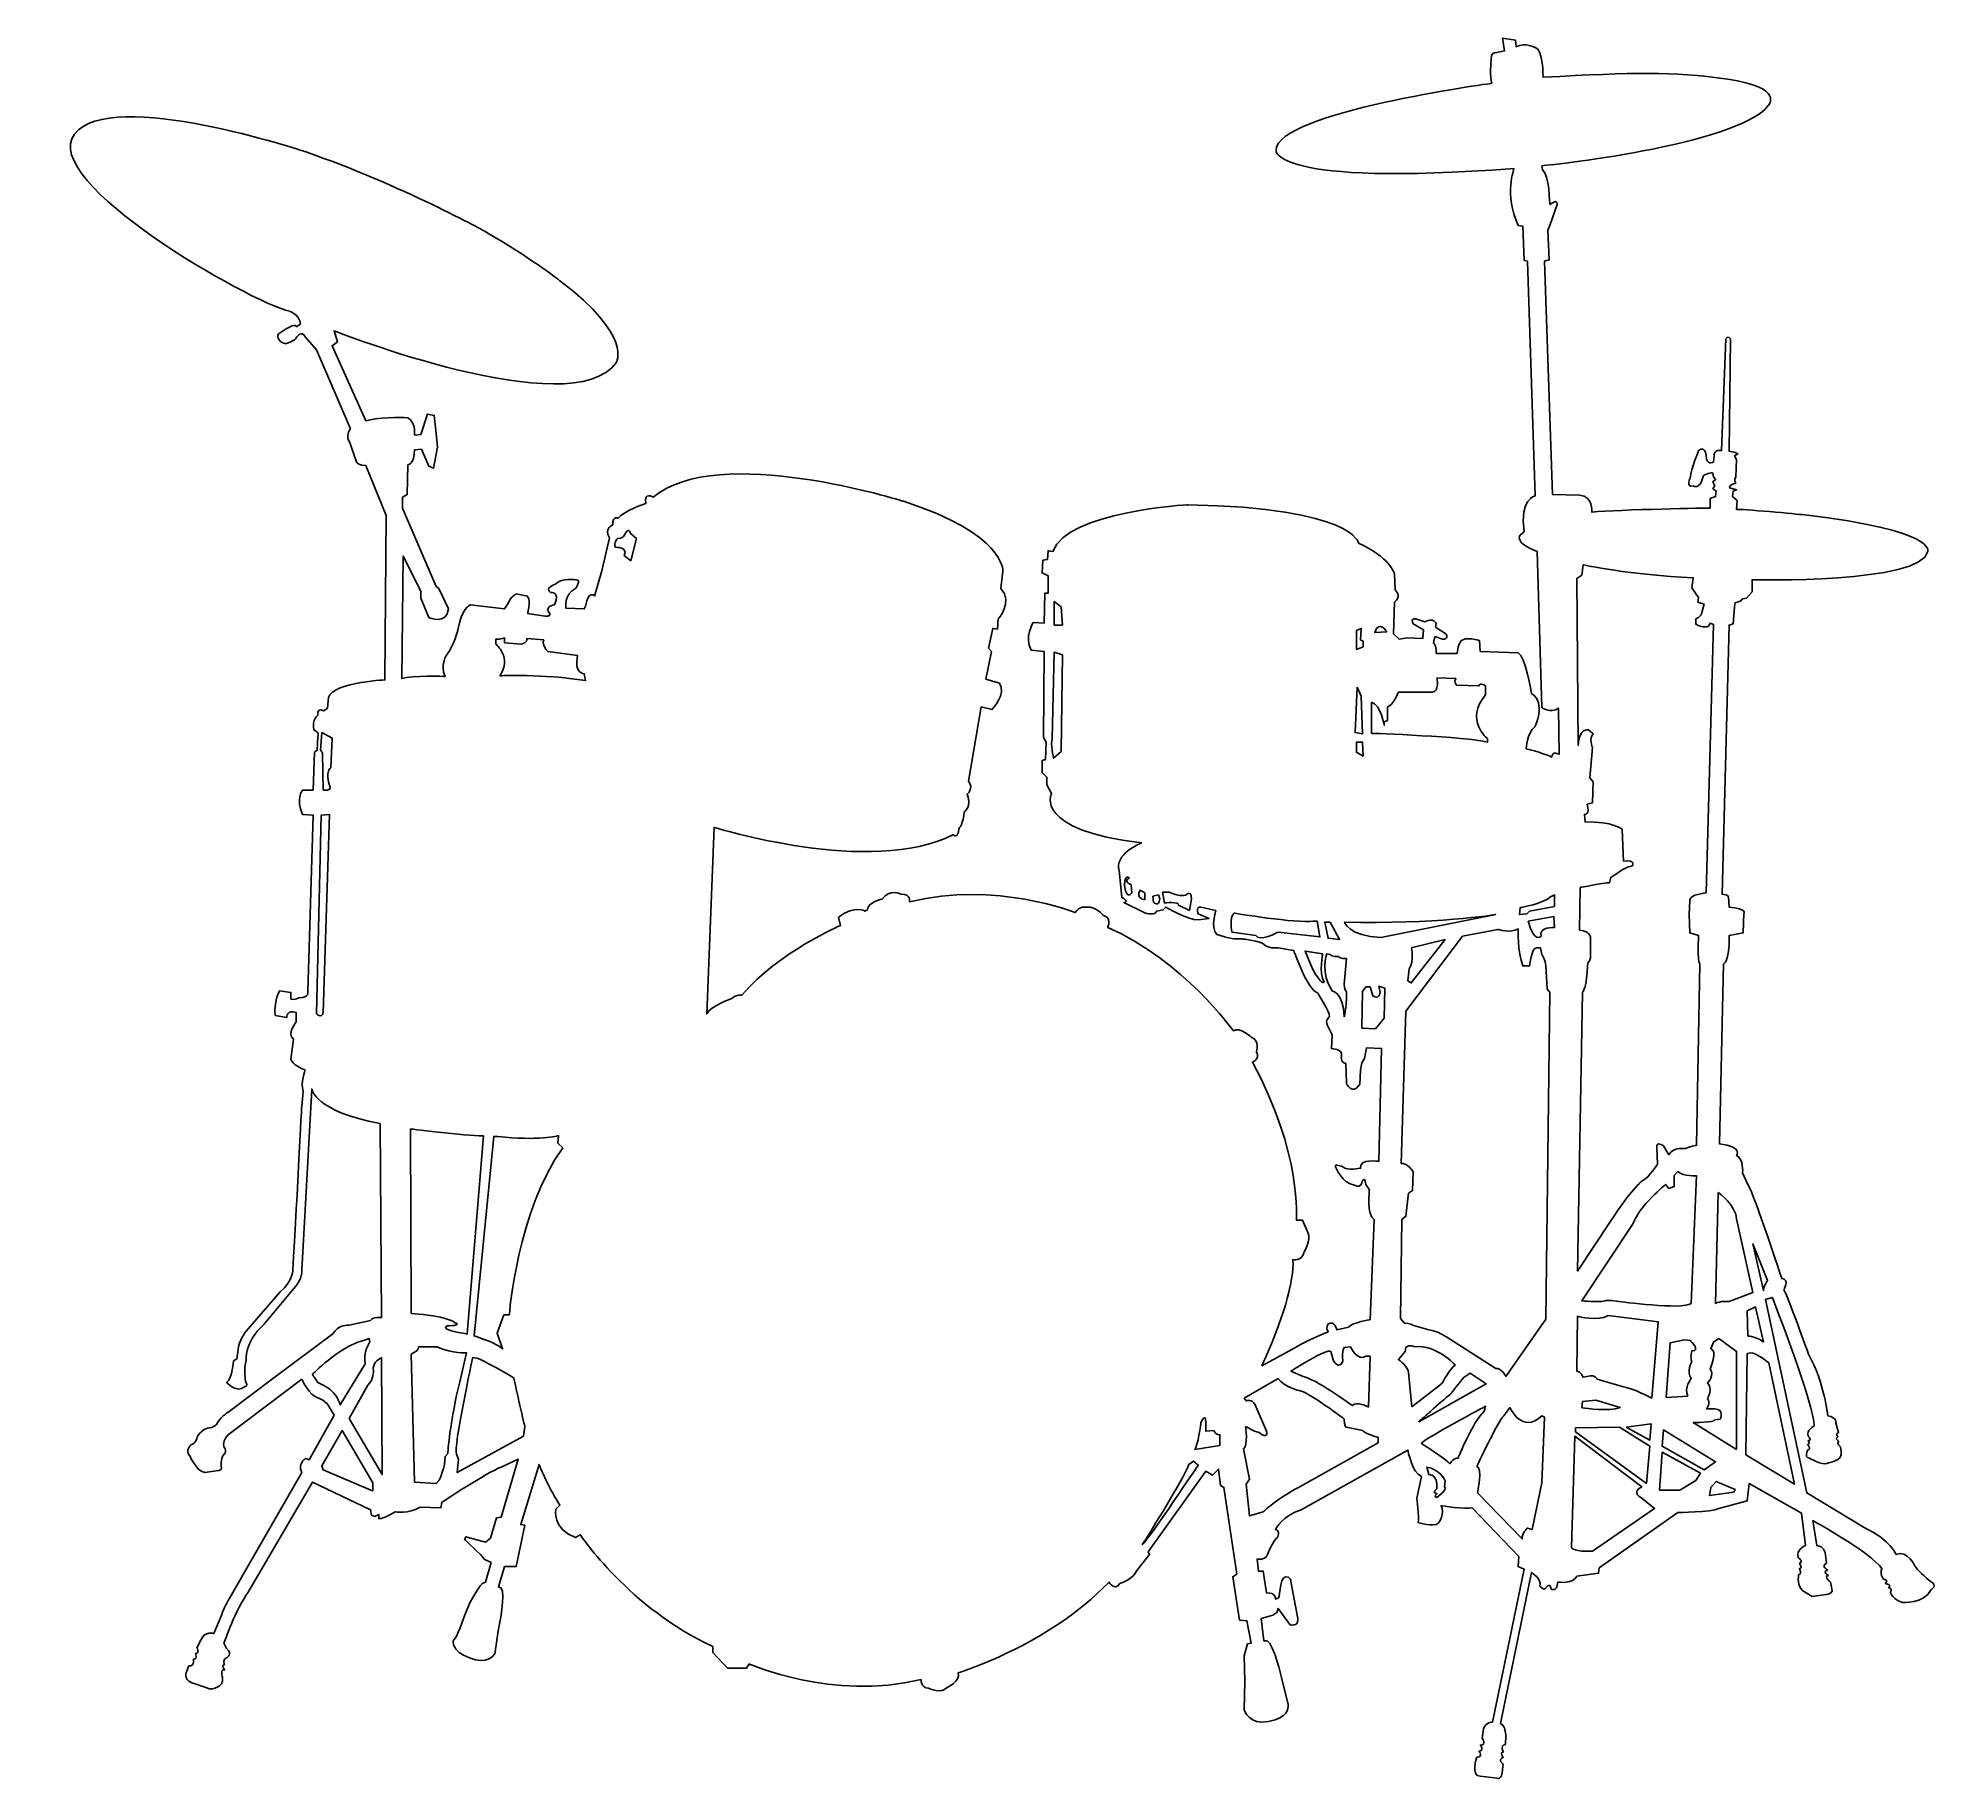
# Model space of a CAD drawing. Header units: centimetres. Extents: x -10.7 to 10.4, y -9.7 to 9.7.
import ezdxf

# ---------------------------------------------------------------- set-up
doc = ezdxf.new("R2010")
doc.units = ezdxf.units.CM
doc.header["$MEASUREMENT"] = 0
doc.layers.add('Camada 1', color=7, linetype='Continuous')

msp = doc.modelspace()

# ---------------------------------------------------------------- linework, layer by layer
at = {"layer": 'Camada 1'}
for points, knots in [([(10.32021, -7.48129), (10.32021, -7.48129), (10.18496, -7.36831), (10.15492, -7.32336), (10.15492, -7.32336), (10.15492, -7.32336), (10.06491, -7.12048), (9.93701, -7.18056), (9.93701, -7.18056), (9.93701, -7.18056), (9.88452, -7.03017), (9.58374, -6.87981), (9.58374, -6.87981), (9.58374, -6.87981), (8.94477, -6.49653), (8.94477, -6.49653), (8.94477, -6.49653), (8.94477, -6.49653), (8.48609, -4.34653), (8.48609, -4.34653), (8.48609, -4.34653), (8.48609, -4.34653), (8.5615, -4.32407), (8.5615, -4.32407), (8.5615, -4.32407), (8.5615, -4.32407), (9.03508, -5.53419), (9.02762, -5.7524), (9.02762, -5.7524), (9.02762, -5.7524), (8.93721, -5.79746), (8.95981, -5.86498), (8.95981, -5.86498), (8.95981, -5.86498), (9.01222, -5.90993), (8.95981, -5.9179), (8.95981, -5.9179), (8.95981, -5.9179), (8.98976, -5.94793), (8.95235, -5.96285), (8.95235, -5.96285), (8.95235, -5.96285), (9.00487, -6.00778), (8.95235, -6.02291), (8.95235, -6.02291), (8.95235, -6.02291), (8.91475, -6.10567), (8.96727, -6.10567), (8.96727, -6.10567), (8.96727, -6.10567), (9.11766, -6.20314), (9.17772, -6.16576), (9.17772, -6.16576), (9.17772, -6.16576), (9.35055, -6.14327), (9.32808, -6.03786), (9.32808, -6.03786), (9.32808, -6.03786), (9.32054, -5.98534), (9.32054, -5.98534), (9.32054, -5.98534), (9.32054, -5.98534), (9.26802, -5.94795), (9.29805, -5.92536), (9.29805, -5.92536), (9.29805, -5.92536), (9.2531, -5.88747), (9.29048, -5.87247), (9.29048, -5.87247), (9.29048, -5.87247), (9.25309, -5.84252), (9.29805, -5.82741), (9.29805, -5.82741), (9.29805, -5.82741), (9.26799, -5.72211), (9.26799, -5.72211), (9.26799, -5.72211), (9.26799, -5.72211), (9.2831, -5.66213), (9.17771, -5.63967), (9.17771, -5.63967), (9.17771, -5.63967), (9.14011, -5.2714), (8.96726, -4.96321), (8.96726, -4.96321), (8.96726, -4.96321), (8.71942, -4.27159), (8.68937, -4.24159), (8.68937, -4.24159), (8.68937, -4.24159), (8.75692, -4.12123), (8.66651, -4.11369), (8.66651, -4.11369), (8.66651, -4.11369), (8.36616, -3.19694), (8.29078, -3.06904), (8.29078, -3.06904), (8.29078, -3.06904), (8.2308, -2.94114), (8.2308, -2.94114), (8.2308, -2.94114), (8.2308, -2.94114), (8.2458, -2.78321), (8.16328, -2.7458), (8.16328, -2.7458), (8.16328, -2.7458), (8.23826, -2.64796), (7.97503, -2.61793), (7.97503, -2.61793), (7.97503, -2.61793), (8.02046, -0.61869), (8.02046, -0.61869), (8.02046, -0.61869), (8.02046, -0.61869), (8.0879, -0.60379), (8.08036, -0.30302), (8.08036, -0.30302), (8.08036, -0.30302), (8.23829, -0.27299), (8.23829, -0.27299), (8.23829, -0.27299), (8.23829, -0.27299), (8.24583, -0.05479), (8.24583, -0.05479), (8.24583, -0.05479), (8.24583, -0.05479), (8.28324, -0.00963), (8.08036, 0.01284), (8.08036, 0.01284), (8.08036, 0.01284), (8.073, 0.12561), (8.073, 0.12561), (8.073, 0.12561), (8.073, 0.12561), (8.073, 0.15564), (8.00545, 0.15564), (8.00545, 0.15564), (8.00545, 0.15564), (8.08035, 3.14702), (8.08035, 3.14702), (8.08035, 3.14702), (8.08035, 3.14702), (8.12538, 3.16205), (8.12538, 3.16205), (8.12538, 3.16205), (8.12538, 3.16205), (8.14041, 3.3499), (8.14041, 3.3499), (8.14041, 3.3499), (8.14041, 3.3499), (8.14795, 3.39525), (8.14795, 3.39525), (8.14795, 3.39525), (8.14795, 3.39525), (8.21576, 3.40282), (8.23079, 3.44031), (8.23079, 3.44031), (8.23079, 3.44031), (8.27574, 3.44777), (8.27574, 3.44777), (8.27574, 3.44777), (8.27574, 3.44777), (8.33609, 3.51529), (8.33609, 3.51529), (8.33609, 3.51529), (8.33609, 3.51529), (8.33609, 3.65065), (8.33609, 3.65065), (8.33609, 3.65065), (8.33609, 3.65065), (10.22273, 3.6057), (10.29025, 3.96651), (10.29025, 3.96651), (10.29025, 3.96651), (10.39555, 4.19924), (8.92227, 4.3722), (8.92227, 4.3722), (8.92227, 4.3722), (8.30576, 4.43255), (8.16323, 4.43255), (8.16323, 4.43255), (8.16323, 4.43255), (8.17077, 4.53002), (8.17077, 4.53002), (8.17077, 4.53002), (8.17077, 4.53002), (8.11788, 4.57537), (8.11788, 4.57537), (8.11788, 4.57537), (8.11788, 4.57537), (8.12531, 4.63543), (8.12531, 4.63543), (8.12531, 4.63543), (8.12531, 4.63543), (8.16322, 4.65046), (8.16322, 4.65046), (8.16322, 4.65046), (8.16322, 4.65046), (8.08781, 4.67303), (8.08781, 4.67303), (8.08781, 4.67303), (8.08781, 4.67303), (8.07291, 4.70288), (8.15573, 4.72544), (8.15573, 4.72544), (8.15573, 4.72544), (8.1253, 4.76333), (8.15573, 4.79336), (8.15573, 4.79336), (8.15573, 4.79336), (8.16319, 4.98868), (8.16319, 4.98868), (8.16319, 4.98868), (8.16319, 4.98868), (8.14033, 5.02628), (8.14033, 5.02628), (8.14033, 5.02628), (8.14033, 5.02628), (8.17822, 5.04877), (8.17822, 5.04877), (8.17822, 5.04877), (8.17822, 5.04877), (8.13276, 5.07872), (8.08027, 5.07872), (8.08027, 5.07872), (8.08027, 5.07872), (8.09538, 6.32673), (8.09538, 6.32673), (8.09538, 6.32673), (8.09538, 6.32673), (8.07289, 6.37168), (8.04286, 6.32673), (8.04286, 6.32673), (8.04286, 6.32673), (7.99791, 5.08655), (7.99791, 5.08655), (7.99791, 5.08655), (7.99791, 5.08655), (7.90742, 5.10155), (7.91496, 5.03363), (7.91496, 5.03363), (7.91496, 5.03363), (7.90742, 4.95865), (7.90742, 4.95865), (7.90742, 4.95865), (7.90742, 4.95865), (7.82498, 4.9137), (7.82498, 5.03363), (7.82498, 5.03363), (7.82498, 5.03363), (7.81752, 5.14661), (7.74214, 5.08655), (7.74214, 5.08655), (7.74214, 5.08655), (7.65213, 4.86835), (7.65213, 4.79337), (7.65213, 4.79337), (7.65213, 4.79337), (7.59178, 4.66547), (7.68208, 4.6955), (7.68208, 4.6955), (7.68208, 4.6955), (7.75706, 4.63541), (7.79466, 4.80829), (7.79466, 4.80829), (7.79466, 4.80829), (7.89996, 4.86081), (7.89996, 4.83078), (7.89996, 4.83078), (7.89996, 4.83078), (7.90742, 4.79337), (7.90742, 4.79337), (7.90742, 4.79337), (7.90742, 4.79337), (7.92991, 4.76334), (7.92991, 4.76334), (7.92991, 4.76334), (7.92991, 4.76334), (7.89996, 4.74085), (7.89996, 4.74085), (7.89996, 4.74085), (7.89996, 4.74085), (7.92245, 4.6955), (7.92245, 4.6955), (7.92245, 4.6955), (7.92245, 4.6955), (7.89996, 4.66547), (7.89996, 4.66547), (7.89996, 4.66547), (7.89996, 4.66547), (7.93745, 4.63544), (7.93745, 4.63544), (7.93745, 4.63544), (7.93745, 4.63544), (7.92991, 4.57538), (7.92991, 4.57538), (7.92991, 4.57538), (7.92991, 4.57538), (7.87003, 4.55252), (7.87003, 4.55252), (7.87003, 4.55252), (7.87003, 4.55252), (7.87003, 4.44769), (7.87003, 4.44769), (7.87003, 4.44769), (7.87003, 4.44769), (6.86276, 4.43258), (6.55444, 4.40253), (6.55444, 4.40253), (6.55444, 4.40253), (6.56936, 4.58295), (6.419, 4.59049), (6.419, 4.59049), (6.419, 4.59049), (6.11862, 4.59803), (6.11862, 4.59803), (6.11862, 4.59803), (6.11862, 4.59803), (6.02832, 7.19118), (6.02832, 7.19118), (6.02832, 7.19118), (6.02832, 7.19118), (6.08084, 7.2061), (6.08084, 7.2061), (6.08084, 7.2061), (6.08084, 7.2061), (6.06573, 7.53688), (6.06573, 7.53688), (6.06573, 7.53688), (6.06573, 7.53688), (6.08822, 7.58937), (6.08822, 7.58937), (6.08822, 7.58937), (6.08822, 7.58937), (6.17117, 7.8222), (6.17117, 7.8222), (6.17117, 7.8222), (6.17117, 7.8222), (6.17117, 7.87512), (6.12622, 7.84506), (6.12622, 7.84506), (6.12622, 7.84506), (6.08823, 7.8222), (6.08823, 7.8222), (6.08823, 7.8222), (6.08823, 7.8222), (6.08087, 8.1529), (6.00587, 8.20579), (6.00587, 8.20579), (6.00587, 8.20579), (5.99833, 8.25074), (5.99833, 8.25074), (5.99833, 8.25074), (5.99833, 8.25074), (8.15577, 8.46876), (8.5165, 8.91987), (8.5165, 8.91987), (8.5165, 8.91987), (8.70446, 9.12275), (8.06536, 9.21305), (8.06536, 9.21305), (7.42629, 9.30317), (7.04309, 9.28803), (6.01333, 9.23554), (6.01333, 9.23554), (6.01333, 9.23554), (6.01333, 9.5514), (5.92335, 9.56632), (5.92335, 9.56632), (5.92335, 9.56632), (5.81794, 9.62641), (5.7125, 9.57389), (5.7125, 9.57389), (5.7125, 9.57389), (5.70505, 9.64894), (5.70505, 9.64894), (5.70505, 9.64894), (5.70505, 9.64894), (5.56215, 9.67143), (5.56215, 9.67143), (5.56215, 9.67143), (5.56215, 9.67143), (5.58512, 9.52861), (5.58512, 9.52861), (5.58512, 9.52861), (5.58512, 9.52861), (5.47971, 9.50604), (5.47971, 9.50604), (5.47971, 9.50604), (5.47971, 9.50604), (5.4273, 9.5135), (5.43476, 9.43114), (5.43476, 9.43114), (5.43476, 9.43114), (5.41976, 9.22069), (5.44222, 9.16777), (5.44222, 9.16777), (5.44222, 9.16777), (3.04449, 8.84455), (3.04449, 8.42376), (3.04449, 8.42376), (3.04449, 8.42376), (2.9916, 8.01807), (5.69006, 8.22096), (5.69006, 8.22096), (5.69006, 8.22096), (5.57766, 7.93513), (5.73501, 7.58943), (5.73501, 7.58943), (5.73501, 7.58943), (5.7879, 7.58186), (5.7879, 7.58186), (5.7879, 7.58186), (5.7879, 7.58186), (5.80301, 7.19856), (5.80301, 7.19856), (5.80301, 7.19856), (5.80301, 7.19856), (5.84042, 7.1912), (5.84042, 7.1912), (5.84042, 7.1912), (5.84042, 7.1912), (5.92337, 4.58294), (5.92337, 4.58294), (5.92337, 4.58294), (5.92337, 4.58294), (5.75052, 4.55251), (5.80301, 4.18435), (5.80301, 4.18435), (5.80301, 4.18435), (5.75798, 4.14686), (5.75798, 4.14686), (5.75798, 4.14686), (5.75798, 4.14686), (5.68257, 4.06442), (5.94583, 3.96657), (5.94583, 3.96657), (5.94583, 3.96657), (5.99835, 2.23022), (5.99835, 2.23022), (5.99835, 2.23022), (5.99835, 2.23022), (6.08826, 2.1627), (6.18623, 2.22276), (6.18623, 2.22276), (6.18623, 2.22276), (6.19369, 1.71156), (6.19369, 1.71156), (6.19369, 1.71156), (6.19369, 1.71156), (6.14117, 1.72667), (6.14117, 1.72667), (6.14117, 1.72667), (6.14117, 1.72667), (6.10378, 1.71156), (6.11125, 1.68151), (6.11125, 1.68151), (6.11125, 1.68151), (5.9384, 1.74914), (5.8255, 1.77163), (5.8255, 1.77163), (5.8255, 1.77163), (5.83296, 1.94448), (5.92337, 2.01986), (5.92337, 2.01986), (5.92337, 2.01986), (6.05085, 2.27526), (5.88546, 2.38805), (5.88546, 2.38805), (5.88546, 2.38805), (5.81794, 2.80884), (5.73499, 2.83887), (5.73499, 2.83887), (5.73499, 2.83887), (5.3143, 2.8543), (5.3143, 2.8543), (5.3143, 2.8543), (5.3143, 2.8543), (5.30684, 2.97426), (5.30684, 2.97426), (5.30684, 2.97426), (5.30684, 2.97426), (5.14902, 3.02715), (5.0965, 2.96669), (5.0965, 2.96669), (5.0965, 2.96669), (5.05851, 2.89927), (5.05851, 2.83143), (5.05851, 2.83143), (5.05851, 2.83143), (4.82566, 2.83142), (4.82566, 2.83142), (4.82566, 2.83142), (4.82566, 2.83142), (4.83312, 2.9068), (4.79574, 2.95175), (4.79574, 2.95175), (4.79574, 2.95175), (4.81064, 3.01956), (4.81064, 3.01956), (4.81064, 3.01956), (4.81064, 3.01956), (4.89359, 2.98913), (4.89359, 2.98913), (4.89359, 2.98913), (4.89359, 2.98913), (4.97603, 2.98913), (4.931, 3.04959), (4.931, 3.04959), (4.931, 3.04959), (4.81821, 3.12457), (4.81821, 3.12457), (4.81821, 3.12457), (4.81821, 3.12457), (4.82564, 3.16206), (4.82564, 3.16206), (4.82564, 3.16206), (4.82564, 3.16206), (4.79572, 3.23755), (4.69777, 3.18463), (4.69777, 3.18463), (4.69777, 3.18463), (4.60027, 3.21495), (4.60027, 3.21495), (4.60027, 3.21495), (4.60027, 3.21495), (4.53238, 3.22998), (4.57035, 3.16206), (4.57035, 3.16206), (4.57035, 3.16206), (4.68272, 3.09451), (4.68272, 3.09451), (4.68272, 3.09451), (4.68272, 3.09451), (4.67529, 2.99667), (4.67529, 2.99667), (4.67529, 2.99667), (4.67529, 2.99667), (4.50233, 3.00421), (4.50233, 3.00421), (4.50233, 3.00421), (4.50233, 3.00421), (4.41242, 2.9891), (4.41242, 2.9891), (4.41242, 2.9891), (4.41242, 2.9891), (4.35207, 3.04956), (4.35207, 3.04956), (4.35207, 3.04956), (4.35207, 3.04956), (4.35953, 3.40283), (4.35953, 3.40283), (4.35953, 3.40283), (4.35953, 3.40283), (4.44994, 3.46292), (4.36707, 3.5383), (4.36707, 3.5383), (4.36707, 3.5383), (4.35953, 3.71861), (4.35953, 3.71861), (4.35953, 3.71861), (4.35953, 3.71861), (4.30704, 3.90649), (3.96131, 4.05685), (3.96131, 4.05685), (3.96131, 4.05685), (3.91625, 4.44769), (2.06711, 4.4851), (2.06711, 4.4851), (2.06711, 4.4851), (0.7216, 4.41012), (0.5638, 3.96654), (0.5638, 3.96654), (0.5638, 3.96654), (0.51128, 3.9739), (0.51128, 3.9739), (0.51128, 3.9739), (0.51128, 3.9739), (0.50374, 3.87603), (0.50374, 3.87603), (0.50374, 3.87603), (0.50374, 3.87603), (0.45133, 3.86857), (0.45133, 3.86857), (0.45133, 3.86857), (0.45133, 3.86857), (0.44387, 3.72604), (0.44387, 3.72604), (0.44387, 3.72604), (0.44387, 3.72604), (0.51131, 3.69561), (0.51131, 3.69561), (0.51131, 3.69561), (0.51131, 3.69561), (0.51131, 3.50029), (0.51131, 3.50029), (0.51131, 3.50029), (0.51131, 3.50029), (0.47379, 3.50032), (0.47379, 3.50032), (0.47379, 3.50032), (0.47379, 3.50032), (0.46633, 3.16954), (0.46633, 3.16954), (0.46633, 3.16954), (0.46633, 3.16954), (0.34589, 3.17711), (0.34589, 3.17711), (0.34589, 3.17711), (0.34589, 3.17711), (0.24059, 3.01172), (0.3234, 2.86919), (0.3234, 2.86919), (0.3234, 2.86919), (0.4663, 2.85427), (0.4663, 2.85427), (0.4663, 2.85427), (0.4663, 2.85427), (0.45876, 1.89952), (0.45876, 1.89952), (0.45876, 1.89952), (0.45876, 1.89952), (0.48879, 1.847), (0.48879, 1.847), (0.48879, 1.847), (0.48879, 1.847), (0.48125, 1.65158), (0.48125, 1.65158), (0.48125, 1.65158), (0.48125, 1.65158), (0.44384, 1.64375), (0.44384, 1.64375), (0.44384, 1.64375), (0.44384, 1.64375), (0.44384, 1.50868), (0.44384, 1.50868), (0.44384, 1.50868), (0.44384, 1.50868), (0.49625, 1.45576), (0.49625, 1.45576), (0.49625, 1.45576), (0.49625, 1.45576), (0.49625, 1.3734), (0.49625, 1.3734), (0.49625, 1.3734), (0.49625, 1.3734), (0.54877, 1.27545), (0.54877, 1.27545), (0.54877, 1.27545), (0.54877, 1.27545), (0.33843, 0.86976), (1.54855, 0.72676), (1.54855, 0.72676), (1.54855, 0.72676), (1.24026, 0.59889), (1.30071, 0.41857), (1.30071, 0.41857), (1.30071, 0.41857), (1.33066, 0.11821), (1.33066, 0.11821), (1.33066, 0.11821), (1.33066, 0.11821), (1.42064, 0.07275), (1.35315, 0.06529), (1.35315, 0.06529), (1.35315, 0.06529), (1.59352, -0.05475), (1.59352, -0.05475), (1.59352, -0.05475), (1.59352, -0.05475), (1.70642, -0.08507), (1.71385, -0.03215), (1.71385, -0.03215), (1.71385, -0.03215), (1.78886, -0.01715), (1.78886, -0.01715), (1.78886, -0.01715), (1.78886, -0.01715), (1.81926, 0.01288), (1.81926, 0.01288), (1.81926, 0.01288), (1.81926, 0.01288), (2.05966, -0.13013), (2.1801, -0.13013), (2.1801, -0.13013), (2.1801, -0.13013), (2.30004, -0.11505), (2.30004, -0.11505), (2.30004, -0.11505), (2.30004, -0.11505), (2.1801, -0.06213), (2.1801, -0.06213), (2.1801, -0.06213), (2.1801, -0.06213), (2.13464, 0.0428), (2.23998, 0.00531), (2.23998, 0.00531), (2.23998, 0.00531), (2.37542, -0.02475), (2.37542, -0.02475), (2.37542, -0.02475), (2.37542, -0.02475), (2.2925, -0.30301), (2.42794, -0.30301), (2.42794, -0.30301), (2.42794, -0.30301), (2.54084, -0.34796), (2.66871, -0.34042), (2.66871, -0.34042), (2.66871, -0.34042), (2.87905, -0.36291), (2.90911, -0.40051), (2.90911, -0.40051), (2.90911, -0.40051), (2.95406, -0.4534), (3.06693, -0.4384), (3.06693, -0.4384), (3.06693, -0.4384), (3.23989, -0.46832), (3.23989, -0.46832), (3.23989, -0.46832), (3.23989, -0.46832), (3.40518, -0.9266), (3.50265, -0.93457), (3.50265, -0.93457), (3.50265, -0.93457), (3.64555, -1.15235), (3.63812, -1.20489), (3.63812, -1.20489), (3.63812, -1.20489), (3.5856, -1.24238), (3.61563, -1.30273), (3.61563, -1.30273), (3.61563, -1.30273), (3.66812, -1.40777), (3.66812, -1.40777), (3.66812, -1.40777), (3.66812, -1.40777), (3.66055, -1.55816), (3.66055, -1.55816), (3.66055, -1.55816), (3.66055, -1.55816), (3.78845, -1.5657), (3.77345, -1.63354), (3.77345, -1.63354), (3.77345, -1.63354), (3.75085, -1.71609), (3.81851, -1.72355), (3.81851, -1.72355), (3.81851, -1.72355), (3.82597, -1.94143), (3.82597, -1.94143), (3.82597, -1.94143), (3.82597, -1.94143), (3.88632, -2.09182), (3.97625, -1.95635), (3.97625, -1.95635), (3.97625, -1.95635), (3.98379, -1.79879), (3.98379, -1.79879), (3.98379, -1.79879), (3.98379, -1.79879), (3.99879, -1.71605), (3.99879, -1.71605), (3.99879, -1.71605), (3.99879, -1.71605), (4.02874, -1.6711), (4.02874, -1.6711), (4.02874, -1.6711), (4.02874, -1.6711), (4.0516, -1.55056), (4.0516, -1.55056), (4.0516, -1.55056), (4.0516, -1.55056), (4.2171, -1.55813), (4.2171, -1.55813), (4.2171, -1.55813), (4.2171, -1.55813), (4.18667, -2.81323), (4.18667, -2.81323), (4.18667, -2.81323), (4.18667, -2.81323), (3.96879, -2.77584), (3.98379, -2.88864), (3.98379, -2.88864), (3.98379, -2.88864), (3.82597, -2.91867), (3.78845, -2.87372), (3.78845, -2.87372), (3.78845, -2.87372), (3.68304, -2.82858), (3.7059, -2.87372), (3.7059, -2.87372), (3.7059, -2.87372), (3.78091, -3.06149), (3.91624, -3.07652), (3.91624, -3.07652), (3.91624, -3.07652), (3.96876, -3.11401), (3.99133, -3.06906), (3.99133, -3.06906), (3.99133, -3.06906), (4.02139, -2.94116), (4.04414, -3.06906), (4.04414, -3.06906), (4.04414, -3.06906), (4.08163, -3.12915), (4.08163, -3.12915), (4.08163, -3.12915), (4.08163, -3.12915), (4.0516, -3.41477), (4.13415, -3.45972), (4.13415, -3.45972), (4.13415, -3.45972), (4.0892, -4.57243), (4.0892, -4.57243), (4.0892, -4.57243), (4.0892, -4.57243), (3.89375, -4.60246), (3.84843, -4.65498), (3.84843, -4.65498), (3.84843, -4.65498), (3.72093, -4.68501), (3.72093, -4.68501), (3.72093, -4.68501), (3.72093, -4.68501), (3.69833, -4.57997), (3.62306, -4.61738), (3.62306, -4.61738), (3.62306, -4.61738), (3.59314, -4.66241), (3.62306, -4.70747), (3.62306, -4.70747), (3.62306, -4.70747), (3.32977, -4.8278), (3.26235, -4.88032), (3.26235, -4.88032), (3.26235, -4.88032), (2.88662, -5.0836), (2.88662, -5.0836), (2.88662, -5.0836), (2.88662, -5.0836), (3.13446, -4.55748), (3.20229, -4.19669), (3.20229, -4.19669), (3.20229, -4.19669), (3.23989, -4.03873), (3.23232, -3.90351), (3.23232, -3.90351), (3.23232, -3.90351), (3.32979, -3.926), (3.35268, -3.8281), (3.35268, -3.8281), (3.35268, -3.8281), (3.44277, -3.68549), (3.39771, -3.60273), (3.39771, -3.60273), (3.39771, -3.60273), (3.33736, -3.46729), (3.33736, -3.46729), (3.33736, -3.46729), (3.33736, -3.46729), (3.26983, -3.4673), (3.26983, -3.4673), (3.26983, -3.4673), (3.26983, -3.4673), (3.33738, -2.72329), (2.78122, -1.70856), (2.78122, -1.70856), (2.78122, -1.70856), (2.87152, -1.68607), (2.82617, -1.59566), (2.82617, -1.59566), (2.82617, -1.59566), (2.86416, -1.46067), (2.77365, -1.43781), (2.77365, -1.43781), (2.77365, -1.43781), (2.63832, -1.31033), (2.57077, -1.36283), (2.57077, -1.36283), (2.57077, -1.36283), (2.00726, -0.57337), (1.17284, -0.21255), (1.17284, -0.21255), (1.17284, -0.21255), (1.22525, -0.10015), (1.12035, -0.07767), (1.12035, -0.07767), (1.12035, -0.07767), (1.05243, 0.0202), (0.93996, 0.01282), (0.93996, 0.01282), (0.93996, 0.01282), (0.84955, 0.02774), (0.81206, -0.04727), (0.81206, -0.04727), (0.81206, -0.04727), (-0.06731, 0.306), (-1.02963, 0.07269), (-1.02963, 0.07269), (-1.02963, 0.07269), (-1.0146, 0.16318), (-1.11954, 0.15564), (-1.11954, 0.15564), (-1.11954, 0.15564), (-1.26244, 0.22308), (-1.33039, 0.10312), (-1.33039, 0.10312), (-1.33039, 0.10312), (-1.50324, 0.06523), (-1.49578, -0.01721), (-1.49578, -0.01721), (-1.49578, -0.01721), (-1.5257, -0.03221), (-1.5257, -0.03221), (-1.5257, -0.03221), (-1.5257, -0.03221), (-1.63074, 0.04277), (-1.81888, -0.10013), (-1.81888, -0.10013), (-1.81888, -0.10013), (-1.79613, -0.19004), (-1.79613, -0.19004), (-1.79613, -0.19004), (-1.79613, -0.19004), (-2.48008, -0.48341), (-2.89378, -0.96455), (-2.89378, -0.96455), (-2.89378, -0.96455), (-2.95366, -0.95701), (-3.00618, -1.00196), (-3.00618, -1.00196), (-3.00618, -1.00196), (-3.23949, -1.08448), (-3.28447, -1.17479), (-3.28447, -1.17479), (-3.28447, -1.17479), (-3.202, 0.8997), (-3.202, 0.8997), (-3.202, 0.8997), (-3.202, 0.8997), (-1.45033, 0.35103), (-0.54849, 0.81726), (-0.54849, 0.81726), (-0.54849, 0.81726), (-0.48851, 0.76434), (-0.48105, 0.8847), (-0.48105, 0.8847), (-0.48105, 0.8847), (-0.42813, 0.94479), (-0.42059, 1.07266), (-0.42059, 1.07266), (-0.42059, 1.07266), (-0.33068, 1.13293), (-0.39056, 1.268), (-0.39056, 1.268), (-0.39056, 1.268), (-0.30809, 1.32827), (-0.37564, 1.4108), (-0.37564, 1.4108), (-0.37564, 1.4108), (-0.23274, 2.23765), (-0.23274, 2.23765), (-0.23274, 2.23765), (-0.23274, 2.23765), (-0.11267, 2.2077), (-0.11267, 2.2077), (-0.11267, 2.2077), (-0.11267, 2.2077), (0.05264, 2.38801), (-0.02983, 2.50059), (-0.02983, 2.50059), (-0.02983, 2.50059), (-0.18022, 2.54594), (-0.18022, 2.54594), (-0.18022, 2.54594), (-0.18022, 2.54594), (-0.12024, 2.85423), (-0.12024, 2.85423), (-0.12024, 2.85423), (-0.12024, 2.85423), (-0.15027, 2.89164), (-0.15027, 2.89164), (-0.15027, 2.89164), (-0.15027, 2.89164), (-0.10521, 3.10963), (-0.10521, 3.10963), (-0.10521, 3.10963), (-0.10521, 3.10963), (-0.05229, 3.10206), (-0.05229, 3.10206), (-0.05229, 3.10206), (-0.05229, 3.10206), (-0.04483, 3.21493), (-0.04483, 3.21493), (-0.04483, 3.21493), (-0.04483, 3.21493), (0.12802, 3.40281), (-0.01477, 3.55317), (-0.01477, 3.55317), (-0.01477, 3.55317), (0.00772, 3.74849), (0.00772, 3.74849), (0.00772, 3.74849), (0.00772, 3.74849), (0.03021, 4.16182), (-1.09702, 4.52253), (-1.09702, 4.52253), (-1.09702, 4.52253), (-3.16408, 5.17653), (-3.87853, 4.56799), (-3.87853, 4.56799), (-3.87853, 4.56799), (-3.98346, 4.63541), (-3.96089, 4.50007), (-3.96089, 4.50007), (-3.96089, 4.50007), (-4.21666, 4.41006), (-4.26918, 4.33468), (-4.26918, 4.33468), (-4.26918, 4.33468), (-4.32924, 4.37217), (-4.32924, 4.2597), (-4.32924, 4.2597), (-4.32924, 4.2597), (-4.42711, 4.22967), (-4.36665, 4.11688), (-4.36665, 4.11688), (-4.36665, 4.11688), (-4.4496, 3.7485), (-4.4496, 3.7485), (-4.4496, 3.7485), (-4.4496, 3.7485), (-4.53204, 3.47024), (-4.53204, 3.47024), (-4.53204, 3.47024), (-4.53204, 3.47024), (-4.59996, 3.54562), (-4.63002, 3.35745), (-4.63002, 3.35745), (-4.63002, 3.35745), (-4.64492, 3.32742), (-4.64492, 3.32742), (-4.64492, 3.32742), (-4.64492, 3.32742), (-4.8478, 3.33496), (-4.8478, 3.33496), (-4.8478, 3.33496), (-4.8478, 3.33496), (-4.87783, 3.48535), (-4.74276, 3.55316), (-4.74276, 3.55316), (-4.74276, 3.55316), (-4.67495, 3.65063), (-4.7354, 3.65063), (-4.7354, 3.65063), (-4.7354, 3.65063), (-4.90031, 3.67312), (-4.96077, 3.60568), (-4.96077, 3.60568), (-4.96077, 3.60568), (-5.09602, 3.56073), (-5.02065, 3.50781), (-5.02065, 3.50781), (-5.02065, 3.50781), (-4.90825, 3.5303), (-4.9757, 3.37274), (-4.9757, 3.37274), (-4.9757, 3.37274), (-5.1036, 3.34988), (-5.02822, 3.2749), (-5.02822, 3.2749), (-5.02822, 3.2749), (-5.02065, 3.23749), (-5.08114, 3.24487), (-5.08114, 3.24487), (-5.08114, 3.24487), (-5.27648, 3.2749), (-5.27648, 3.2749), (-5.27648, 3.2749), (-5.27648, 3.2749), (-5.2161, 3.48535), (-5.31405, 3.47778), (-5.31405, 3.47778), (-5.31405, 3.47778), (-5.40396, 3.4927), (-5.40396, 3.4927), (-5.40396, 3.4927), (-5.40396, 3.4927), (-5.46442, 3.46285), (-5.48691, 3.39523), (-5.48691, 3.39523), (-5.48691, 3.39523), (-5.53186, 3.32742), (-5.53186, 3.32742), (-5.53186, 3.32742), (-5.53186, 3.32742), (-5.91516, 3.37274), (-5.91516, 3.37274), (-5.91516, 3.37274), (-5.91516, 3.37274), (-6.013, 3.32742), (-6.05041, 3.09448), (-6.05041, 3.09448), (-6.05041, 3.09448), (-6.09547, 2.91409), (-6.17095, 2.82378), (-6.17095, 2.82378), (-6.17095, 2.82378), (-6.25331, 2.70382), (-6.19344, 2.57594), (-6.19344, 2.57594), (-6.19344, 2.57594), (-6.56163, 2.59086), (-6.67458, 2.55345), (-6.67458, 2.55345), (-6.67458, 2.55345), (-6.65947, 3.91396), (-6.65947, 3.91396), (-6.65947, 3.91396), (-6.65947, 3.91396), (-6.46415, 3.52272), (-6.46415, 3.52272), (-6.46415, 3.52272), (-6.46415, 3.52272), (-6.46415, 3.44774), (-6.46415, 3.44774), (-6.46415, 3.44774), (-6.46415, 3.44774), (-6.37374, 3.22993), (-6.37374, 3.22993), (-6.37374, 3.22993), (-6.37374, 3.22993), (-6.17094, 3.14698), (-6.15583, 3.3274), (-6.15583, 3.3274), (-6.15583, 3.3274), (-6.26084, 3.55314), (-6.26084, 3.55314), (-6.26084, 3.55314), (-6.26084, 3.55314), (-6.29127, 3.57563), (-6.29127, 3.57563), (-6.29127, 3.57563), (-6.29127, 3.57563), (-6.667, 4.44764), (-6.667, 4.44764), (-6.667, 4.44764), (-6.667, 4.44764), (-6.667, 4.56797), (-6.667, 4.56797), (-6.667, 4.56797), (-6.667, 4.56797), (-6.61408, 4.598), (-6.61408, 4.598), (-6.61408, 4.598), (-6.61408, 4.598), (-6.60651, 4.9286), (-6.60651, 4.9286), (-6.60651, 4.9286), (-6.60651, 4.9286), (-6.53153, 4.93614), (-6.53153, 5.09407), (-6.53153, 5.09407), (-6.53153, 5.09407), (-6.45655, 5.10153), (-6.45655, 5.10153), (-6.45655, 5.10153), (-6.45655, 5.10153), (-6.37371, 4.91368), (-6.37371, 4.91368), (-6.37371, 4.91368), (-6.37371, 4.91368), (-6.3213, 4.89082), (-6.3213, 4.89082), (-6.3213, 4.89082), (-6.3213, 4.89082), (-6.27587, 5.12413), (-6.27587, 5.12413), (-6.27587, 5.12413), (-6.27587, 5.12413), (-6.29127, 5.27452), (-6.29127, 5.27452), (-6.29127, 5.27452), (-6.29127, 5.27452), (-6.31376, 5.4774), (-6.31376, 5.4774), (-6.31376, 5.4774), (-6.31376, 5.4774), (-6.38874, 5.49232), (-6.38874, 5.49232), (-6.38874, 5.49232), (-6.38874, 5.49232), (-6.46412, 5.26695), (-6.46412, 5.26695), (-6.46412, 5.26695), (-6.46412, 5.26695), (-6.53156, 5.25941), (-6.53156, 5.25941), (-6.53156, 5.25941), (-6.53156, 5.25941), (-6.51664, 5.46229), (-6.652, 5.45483), (-6.652, 5.45483), (-6.652, 5.45483), (-6.97532, 5.45483), (-7.07279, 5.41694), (-7.07279, 5.41694), (-7.07279, 5.41694), (-7.44852, 6.25136), (-7.44852, 6.25136), (-7.44852, 6.25136), (-7.44852, 6.25136), (-7.38843, 6.29668), (-7.38843, 6.29668), (-7.38843, 6.29668), (-7.38843, 6.29668), (-7.42603, 6.41664), (-7.42603, 6.41664), (-7.42603, 6.41664), (-7.42603, 6.41664), (-4.78036, 5.37199), (-4.29167, 6.06337), (-4.29167, 6.06337), (-4.29167, 6.06337), (-4.09633, 6.35674), (-4.91572, 6.97317), (-4.91572, 6.97317), (-4.91572, 6.97317), (-5.30648, 7.27353), (-5.68976, 7.48397), (-5.68976, 7.48397), (-5.68976, 7.48397), (-5.73471, 7.5144), (-5.73471, 7.5144), (-5.73471, 7.5144), (-5.73471, 7.5144), (-6.68189, 8.0405), (-7.74925, 8.40869), (-7.74925, 8.40869), (-7.74925, 8.40869), (-9.90658, 9.13024), (-10.31237, 8.60401), (-10.31237, 8.60401), (-10.71813, 8.07791), (-8.35832, 6.73251), (-7.9221, 6.63503), (-7.9221, 6.63503), (-7.9221, 6.63503), (-7.80177, 6.59704), (-7.80177, 6.49202), (-7.80177, 6.49202), (-7.80177, 6.49202), (-7.84712, 6.46207), (-7.84712, 6.46207), (-7.84712, 6.46207), (-7.84712, 6.46207), (-7.84712, 6.50713), (-7.95959, 6.4391), (-7.95959, 6.4391), (-7.95959, 6.4391), (-8.05, 6.37922), (-8.05, 6.37922), (-8.05, 6.37922), (-8.05, 6.37922), (-8.07249, 6.29667), (-7.95959, 6.27381), (-7.95959, 6.27381), (-7.95959, 6.27381), (-7.86212, 6.30424), (-7.83963, 6.34919), (-7.83963, 6.34919), (-7.83963, 6.34919), (-7.77928, 6.43174), (-7.74922, 6.34919), (-7.74922, 6.34919), (-7.74922, 6.34919), (-7.62132, 6.20639), (-7.62132, 6.20639), (-7.62132, 6.20639), (-7.62132, 6.20639), (-7.24559, 5.32691), (-7.24559, 5.32691), (-7.24559, 5.32691), (-7.24559, 5.32691), (-7.30557, 5.24407), (-7.25316, 5.17652), (-7.25316, 5.17652), (-7.25316, 5.17652), (-7.17818, 4.95861), (-7.17818, 4.95861), (-7.17818, 4.95861), (-7.17818, 4.95861), (-7.14058, 4.91366), (-7.07277, 4.92122), (-7.07277, 4.92122), (-7.07277, 4.92122), (-6.8474, 4.36467), (-6.8474, 4.36467), (-6.8474, 4.36467), (-6.8474, 4.36467), (-6.86232, 2.5383), (-6.86232, 2.5383), (-6.86232, 2.5383), (-6.86232, 2.5383), (-7.51632, 2.50835), (-7.49385, 2.30518), (-7.49385, 2.30518), (-7.49385, 2.30518), (-7.50142, 2.22263), (-7.50142, 2.22263), (-7.50142, 2.22263), (-7.50142, 2.22263), (-7.53883, 2.1926), (-7.53883, 2.1926), (-7.53883, 2.1926), (-7.53883, 2.1926), (-7.61381, 2.23755), (-7.60635, 2.14725), (-7.60635, 2.14725), (-7.60635, 2.14725), (-7.67427, 2.1023), (-7.65178, 1.98186), (-7.65178, 1.98186), (-7.65178, 1.98186), (-7.58386, 1.95929), (-7.60635, 1.90688), (-7.60635, 1.90688), (-7.60635, 1.90688), (-7.61381, 1.75652), (-7.61381, 1.75652), (-7.61381, 1.75652), (-7.61381, 1.75652), (-7.64384, 1.73392), (-7.64384, 1.73392), (-7.64384, 1.73392), (-7.64384, 1.73392), (-7.65927, 1.31323), (-7.65927, 1.31323), (-7.65927, 1.31323), (-7.65927, 1.31323), (-7.77933, 1.31327), (-7.77933, 1.31327), (-7.77933, 1.31327), (-7.77933, 1.31327), (-7.85471, 1.2154), (-7.77933, 1.04255), (-7.77933, 1.04255), (-7.77933, 1.04255), (-7.65929, 1.03498), (-7.65929, 1.03498), (-7.65929, 1.03498), (-7.65929, 1.03498), (-7.71927, -0.92664), (-7.71927, -0.92664), (-7.71927, -0.92664), (-7.71927, -0.92664), (-7.69678, -0.99445), (-7.81674, -0.99445), (-7.81674, -0.99445), (-7.81674, -0.99445), (-7.86217, -1.02451), (-7.90723, -1.00956), (-7.90723, -1.00956), (-7.90723, -1.00956), (-7.90723, -0.93458), (-7.90723, -0.93458), (-7.90723, -0.93458), (-7.90723, -0.93458), (-8.03513, -0.91908), (-8.03513, -0.91908), (-8.03513, -0.91908), (-8.03513, -0.91908), (-8.10257, -1.05452), (-8.08008, -1.18996), (-8.08008, -1.18996), (-8.08008, -1.18996), (-7.95218, -1.21245), (-7.95218, -1.21245), (-7.95218, -1.21245), (-7.95218, -1.21245), (-7.95218, -1.12236), (-7.84717, -1.15996), (-7.84717, -1.15996), (-7.84717, -1.15996), (-7.84717, -1.265), (-7.84717, -1.265), (-7.84717, -1.265), (-7.84717, -1.265), (-7.95964, -1.39279), (-7.8772, -1.45315), (-7.8772, -1.45315), (-7.8772, -1.45315), (-7.90723, -1.67852), (-7.90723, -1.67852), (-7.90723, -1.67852), (-7.90723, -1.67852), (-7.89212, -1.73861), (-7.7493, -1.79885), (-7.7493, -1.79885), (-7.7493, -1.79885), (-7.80182, -1.94149), (-7.77179, -2.03179), (-7.77179, -2.03179), (-7.77179, -2.03179), (-7.78679, -2.20464), (-7.78679, -2.20464), (-7.78679, -2.20464), (-7.78679, -2.20464), (-7.86963, -3.79809), (-7.88477, -4.00844), (-7.88477, -4.00844), (-7.88477, -4.00844), (-7.8772, -4.13623), (-8.02757, -4.26413), (-8.02757, -4.26413), (-8.02757, -4.26413), (-8.40333, -4.69978), (-8.40333, -4.69978), (-8.40333, -4.69978), (-8.40333, -4.69978), (-8.49334, -4.81278), (-8.49334, -4.90309), (-8.49334, -4.90309), (-8.49334, -4.90309), (-8.50837, -5.0081), (-8.50837, -5.0081), (-8.50837, -5.0081), (-8.50837, -5.0081), (-8.54626, -5.03059), (-8.54626, -5.03059), (-8.54626, -5.03059), (-8.54626, -5.03059), (-8.55372, -5.21847), (-8.62116, -5.27139), (-8.62116, -5.27139), (-8.62116, -5.27139), (-8.50083, -5.39918), (-8.41836, -5.31642), (-8.41836, -5.31642), (-8.41836, -5.31642), (-8.3733, -5.31642), (-8.4109, -5.25636), (-8.4109, -5.25636), (-8.4109, -5.25636), (-8.43339, -5.11354), (-8.40333, -5.02305), (-8.40333, -5.02305), (-8.40333, -5.02305), (-8.43336, -4.82771), (-8.20801, -4.62483), (-8.20801, -4.62483), (-8.20801, -4.62483), (-7.85474, -4.20414), (-7.85474, -4.20414), (-7.85474, -4.20414), (-7.85474, -4.20414), (-7.77179, -4.09873), (-7.78682, -4.02335), (-7.78682, -4.02335), (-7.78682, -4.02335), (-7.67435, -2.00921), (-7.67435, -2.00921), (-7.67435, -2.00921), (-7.67435, -2.00921), (-7.64392, -2.25705), (-6.91494, -2.39251), (-6.91494, -2.39251), (-6.91494, -2.39251), (-6.90002, -4.54984), (-6.90002, -4.54984), (-6.90002, -4.54984), (-6.90002, -4.54984), (-6.99786, -4.53452), (-7.02035, -4.57987), (-7.02035, -4.57987), (-7.02035, -4.57987), (-7.26064, -4.63239), (-7.26064, -4.63239), (-7.26064, -4.63239), (-7.26064, -4.63239), (-7.38108, -4.62482), (-7.44106, -4.73023), (-7.44106, -4.73023), (-7.44106, -4.73023), (-8.09506, -5.21844), (-8.09506, -5.21844), (-8.09506, -5.21844), (-8.09506, -5.21844), (-8.60623, -5.60203), (-8.60623, -5.60203), (-8.60623, -5.60203), (-8.60623, -5.60203), (-8.7041, -5.66212), (-8.73413, -5.73707), (-8.73413, -5.73707), (-8.73413, -5.73707), (-8.77908, -5.77498), (-8.80911, -5.77498), (-8.80911, -5.77498), (-8.80911, -5.77498), (-8.87692, -5.76752), (-8.94447, -5.86496), (-8.94447, -5.86496), (-8.94447, -5.86496), (-8.95947, -5.95526), (-9.01945, -5.96283), (-9.01945, -5.96283), (-9.01945, -5.96283), (-9.08737, -6.03025), (-9.02728, -6.0907), (-9.02728, -6.0907), (-9.02728, -6.0907), (-8.92941, -6.31607), (-8.81654, -6.26355), (-8.81654, -6.26355), (-8.81654, -6.26355), (-8.71161, -6.24826), (-8.71161, -6.24826), (-8.71161, -6.24826), (-8.71161, -6.24826), (-8.65869, -6.24826), (-8.68118, -6.19574), (-8.68118, -6.19574), (-8.68118, -6.19574), (-8.68912, -6.0907), (-8.63623, -6.05273), (-8.63623, -6.05273), (-8.63623, -6.05273), (-8.62112, -6.00778), (-8.65115, -5.98529), (-8.65115, -5.98529), (-8.65115, -5.98529), (-8.67364, -5.90991), (-8.59863, -5.84985), (-8.59863, -5.84985), (-8.59863, -5.84985), (-7.78678, -5.23385), (-7.78678, -5.23385), (-7.78678, -5.23385), (-7.78678, -5.23385), (-7.69677, -5.42173), (-7.61382, -5.43673), (-7.61382, -5.43673), (-7.61382, -5.43673), (-7.49388, -5.48168), (-7.47856, -5.54913), (-7.47856, -5.54913), (-7.47856, -5.54913), (-7.42604, -5.63208), (-7.42604, -5.63208), (-7.42604, -5.63208), (-7.42604, -5.63208), (-7.7043, -6.12825), (-7.7043, -6.12825), (-7.7043, -6.12825), (-7.7043, -6.12825), (-7.74171, -6.11322), (-7.74171, -6.11322), (-7.74171, -6.11322), (-7.74171, -6.11322), (-7.80923, -6.15071), (-7.8018, -6.23318), (-7.8018, -6.23318), (-7.8018, -6.23318), (-7.78677, -6.27117), (-7.78677, -6.27117), (-7.78677, -6.27117), (-7.78677, -6.27117), (-8.60616, -7.69913), (-8.60616, -7.69913), (-8.60616, -7.69913), (-8.60616, -7.69913), (-8.65868, -7.78168), (-8.6736, -7.84952), (-8.6736, -7.84952), (-8.6736, -7.84952), (-8.76409, -8.05994), (-8.76409, -8.05994), (-8.76409, -8.05994), (-8.76409, -8.05994), (-8.86196, -8.02234), (-8.90689, -8.13495), (-8.90689, -8.13495), (-8.90689, -8.13495), (-8.95184, -8.21779), (-8.95184, -8.21779), (-8.95184, -8.21779), (-8.95184, -8.21779), (-8.91443, -8.27777), (-8.96695, -8.28531), (-8.96695, -8.28531), (-8.96695, -8.28531), (-8.93692, -8.34558), (-8.98944, -8.34558), (-8.98944, -8.34558), (-8.98944, -8.34558), (-8.97433, -8.42813), (-9.04236, -8.42056), (-9.04236, -8.42056), (-9.04236, -8.42056), (-9.07228, -8.49597), (-9.07228, -8.49597), (-9.07228, -8.49597), (-9.07228, -8.49597), (-9.10977, -8.59344), (-8.95941, -8.62345), (-8.95941, -8.62345), (-8.95941, -8.62345), (-8.80148, -8.67637), (-8.80148, -8.67637), (-8.80148, -8.67637), (-8.80148, -8.67637), (-8.64366, -8.6688), (-8.66612, -8.54847), (-8.66612, -8.54847), (-8.66612, -8.54847), (-8.69655, -8.45063), (-8.64363, -8.46573), (-8.64363, -8.46573), (-8.64363, -8.46573), (-8.68906, -8.40564), (-8.64363, -8.40564), (-8.64363, -8.40564), (-8.64363, -8.40564), (-8.67355, -8.33809), (-8.62103, -8.33063), (-8.62103, -8.33063), (-8.62103, -8.33063), (-8.54613, -8.28528), (-8.62103, -8.22525), (-8.62103, -8.22525), (-8.62103, -8.22525), (-8.65106, -8.16516), (-8.65106, -8.16516), (-8.65106, -8.16516), (-8.65106, -8.16516), (-8.5161, -7.78167), (-8.38074, -7.60125), (-8.38074, -7.60125), (-8.38074, -7.60125), (-7.66666, -6.37607), (-7.66666, -6.37607), (-7.66666, -6.37607), (-7.66666, -6.37607), (-7.0202, -6.68426), (-7.0202, -6.68426), (-7.0202, -6.68426), (-7.0202, -6.68426), (-7.01263, -6.74435), (-7.01263, -6.74435), (-7.01263, -6.74435), (-7.01263, -6.74435), (-6.97522, -6.75925), (-6.97522, -6.75925), (-6.97522, -6.75925), (-6.97522, -6.75925), (-6.92979, -6.73676), (-6.92979, -6.73676), (-6.92979, -6.73676), (-6.92979, -6.73676), (-6.92979, -6.78222), (-6.92979, -6.78222), (-6.92979, -6.78222), (-6.92979, -6.78222), (-6.86981, -6.78968), (-6.7494, -6.70673), (-6.7494, -6.70673), (-6.7494, -6.70673), (-6.59901, -6.73676), (-6.47161, -6.65432), (-6.47161, -6.65432), (-6.47161, -6.65432), (-6.2383, -6.66178), (-6.2383, -6.66178), (-6.2383, -6.66178), (-6.2383, -6.66178), (-6.23073, -6.6019), (-6.23073, -6.6019), (-6.23073, -6.6019), (-6.23073, -6.6019), (-5.71963, -6.26355), (-5.56927, -6.21066), (-5.56927, -6.21066), (-5.56927, -6.21066), (-5.38139, -6.12075), (-5.38139, -6.12075), (-5.38139, -6.12075), (-5.38139, -6.12075), (-5.56927, -6.76681), (-5.56927, -6.76681), (-5.56927, -6.76681), (-5.56927, -6.76681), (-5.62219, -6.77475), (-5.62219, -6.77475), (-5.62219, -6.77475), (-5.62219, -6.77475), (-5.68971, -7.00012), (-5.68971, -7.00012), (-5.68971, -7.00012), (-5.68971, -7.00012), (-5.74212, -7.04507), (-5.74212, -7.04507), (-5.74212, -7.04507), (-5.74212, -7.04507), (-5.9604, -6.98509), (-5.9604, -6.98509), (-5.9604, -6.98509), (-5.9604, -6.98509), (-5.97543, -7.01504), (-5.97543, -7.01504), (-5.97543, -7.01504), (-5.97543, -7.01504), (-5.78001, -7.19543), (-5.75715, -7.23292), (-5.75715, -7.23292), (-5.75715, -7.23292), (-5.68217, -7.27044), (-5.68217, -7.27044), (-5.68217, -7.27044), (-5.68217, -7.27044), (-5.74215, -7.48872), (-5.74215, -7.48872), (-5.74215, -7.48872), (-5.74215, -7.48872), (-5.78004, -7.50372), (-5.78004, -7.50372), (-5.78004, -7.50372), (-5.78004, -7.50372), (-5.90754, -7.65411), (-5.97546, -7.86445), (-5.97546, -7.86445), (-5.97546, -7.86445), (-6.06547, -8.11975), (-6.10286, -8.14224), (-6.10286, -8.14224), (-6.10286, -8.14224), (-6.12583, -8.25522), (-5.92255, -8.33057), (-5.92255, -8.33057), (-5.71967, -8.40558), (-5.65969, -8.31517), (-5.6372, -8.27768), (-5.6372, -8.27768), (-5.6372, -8.27768), (-5.59963, -7.99979), (-5.59225, -7.96939), (-5.59225, -7.96939), (-5.59225, -7.96939), (-5.51676, -7.62369), (-5.56928, -7.55627), (-5.56928, -7.55627), (-5.56928, -7.55627), (-5.5996, -7.54116), (-5.5996, -7.54116), (-5.5996, -7.54116), (-5.5996, -7.54116), (-5.53179, -7.31576), (-5.53179, -7.31576), (-5.53179, -7.31576), (-5.53179, -7.31576), (-5.4039, -7.3158), (-5.4039, -7.3158), (-5.4039, -7.3158), (-5.4039, -7.3158), (-5.30643, -6.85722), (-5.30643, -6.85722), (-5.30643, -6.85722), (-5.30643, -6.85722), (-5.35138, -6.84979), (-5.35138, -6.84979), (-5.35138, -6.84979), (-5.35138, -6.84979), (-5.1485, -6.18066), (-5.1485, -6.18066), (-5.1485, -6.18066), (-5.1485, -6.18066), (-5.0206, -6.48895), (-4.91567, -6.63188), (-4.91567, -6.63188), (-4.91567, -6.63188), (-4.96073, -6.67694), (-4.96073, -6.67694), (-4.96073, -6.67694), (-4.96073, -6.67694), (-5.00568, -6.90231), (-4.74271, -6.99261), (-4.74271, -6.99261), (-4.74271, -6.99261), (-4.68979, -6.96255), (-4.68979, -6.96255), (-4.68979, -6.96255), (-4.68979, -6.96255), (-4.1412, -7.78167), (-3.21688, -8.20276), (-3.21688, -8.20276), (-3.21688, -8.20276), (-3.21688, -8.27018), (-3.21688, -8.27018), (-3.21688, -8.27018), (-3.21688, -8.27018), (-3.05149, -8.44314), (-3.05149, -8.44314), (-3.05149, -8.44314), (-3.05149, -8.44314), (-2.84115, -8.44313), (-2.84115, -8.44313), (-2.84115, -8.44313), (-2.84115, -8.44313), (-2.81072, -8.39807), (-2.81072, -8.39807), (-2.81072, -8.39807), (-2.81072, -8.39807), (-1.88629, -8.8114), (-0.90162, -8.57103), (-0.90162, -8.57103), (-0.90162, -8.57103), (-0.90908, -8.66101), (-0.81907, -8.66877), (-0.81907, -8.66877), (-0.81907, -8.66877), (-0.66871, -8.73642), (-0.61619, -8.66102), (-0.61619, -8.66102), (-0.61619, -8.66102), (-0.45837, -8.59339), (-0.4884, -8.49595), (-0.4884, -8.49595), (-0.4884, -8.49595), (0.51141, -8.1952), (1.18789, -7.48879), (1.18789, -7.48879), (1.18789, -7.48879), (1.24798, -7.59372), (1.30833, -7.50379), (1.30833, -7.50379), (1.30833, -7.50379), (1.45086, -7.46619), (1.49621, -7.36089), (1.49621, -7.36089), (1.49621, -7.36089), (1.63901, -7.1806), (1.63901, -7.1806), (1.63901, -7.1806), (1.63901, -7.1806), (1.62372, -7.15054), (1.62372, -7.15054), (1.62372, -7.15054), (1.62372, -7.15054), (2.26269, -6.25569), (2.26269, -6.25569), (2.26269, -6.25569), (2.26269, -6.25569), (2.33807, -6.30122), (2.33807, -6.30122), (2.33807, -6.30122), (2.33807, -6.30122), (2.40562, -6.23322), (2.40562, -6.23322), (2.40562, -6.23322), (2.40562, -6.23322), (2.42811, -6.41361), (2.42811, -6.41361), (2.42811, -6.41361), (2.42811, -6.41361), (2.4656, -6.43647), (2.4656, -6.43647), (2.4656, -6.43647), (2.4656, -6.43647), (2.6085, -7.39836), (2.6085, -7.39836), (2.6085, -7.39836), (2.6085, -7.39836), (2.56344, -7.42842), (2.56344, -7.42842), (2.56344, -7.42842), (2.56344, -7.42842), (2.63845, -7.90959), (2.63845, -7.90959), (2.63845, -7.90959), (2.63845, -7.90959), (2.72129, -7.91695), (2.72129, -7.91695), (2.72129, -7.91695), (2.72129, -7.91695), (2.76635, -8.16518), (2.76635, -8.16518), (2.76635, -8.16518), (2.76635, -8.16518), (2.72883, -8.17272), (2.72883, -8.17272), (2.72883, -8.17272), (2.72883, -8.17272), (2.69134, -8.30776), (2.69134, -8.30776), (2.69134, -8.30776), (2.69134, -8.30776), (2.6988, -8.5934), (2.6988, -8.5934), (2.6988, -8.5934), (2.6988, -8.5934), (2.69134, -8.90926), (2.69134, -8.90926), (2.69134, -8.90926), (2.69134, -8.90926), (2.74386, -9.08211), (2.96177, -9.03716), (2.96177, -9.03716), (3.17997, -8.99181), (3.17997, -8.90172), (3.17997, -8.8492), (3.17997, -8.8492), (3.17997, -8.8492), (3.10456, -8.54845), (3.10456, -8.54845), (3.10456, -8.54845), (3.10456, -8.54845), (3.02204, -8.18028), (2.94663, -8.14229), (2.94663, -8.14229), (2.94663, -8.14229), (2.90925, -8.1423), (2.90925, -8.1423), (2.90925, -8.1423), (2.90925, -8.1423), (2.87919, -7.89446), (2.87919, -7.89446), (2.87919, -7.89446), (2.87919, -7.89446), (3.00709, -7.85705), (3.00709, -7.85705), (3.00709, -7.85705), (3.00709, -7.85705), (3.05204, -7.82702), (3.05204, -7.82702), (3.05204, -7.82702), (3.05204, -7.82702), (3.06704, -7.78167), (3.06704, -7.78167), (3.06704, -7.78167), (3.06704, -7.78167), (3.17994, -7.93203), (3.17994, -7.93203), (3.17994, -7.93203), (3.17994, -7.93203), (3.19484, -7.98484), (3.24003, -7.96209), (3.24003, -7.96209), (3.24003, -7.96209), (3.29991, -7.96945), (3.28498, -7.89446), (3.28498, -7.89446), (3.28498, -7.89446), (3.20997, -7.48131), (3.20997, -7.48131), (3.20997, -7.48131), (3.20997, -7.48131), (3.20997, -7.42085), (3.14951, -7.42842), (3.14951, -7.42842), (3.14951, -7.42842), (3.10456, -7.44332), (3.09702, -7.51872), (3.09702, -7.51872), (3.09702, -7.51872), (3.07453, -7.6617), (3.07453, -7.6617), (3.07453, -7.6617), (3.07453, -7.6617), (3.03712, -7.67662), (3.03712, -7.67662), (3.03712, -7.67662), (3.03712, -7.67662), (3.04458, -7.60124), (2.93917, -7.60881), (2.93917, -7.60881), (2.93917, -7.60881), (2.90168, -7.36833), (2.90168, -7.36833), (2.90168, -7.36833), (2.90168, -7.36833), (2.84919, -7.36834), (2.84919, -7.36834), (2.84919, -7.36834), (2.84919, -7.36834), (2.83427, -7.23298), (2.83427, -7.23298), (2.83427, -7.23298), (2.83427, -7.23298), (2.92418, -7.24044), (2.9392, -7.20306), (2.9392, -7.20306), (2.9392, -7.20306), (3.01461, -7.0151), (3.05964, -6.99261), (3.05964, -6.99261), (3.05964, -6.99261), (3.09705, -6.91723), (3.03715, -6.90231), (3.03715, -6.90231), (3.03715, -6.90231), (3.11962, -6.74438), (3.3225, -6.68432), (3.3225, -6.68432), (3.3225, -6.68432), (4.51008, -6.02294), (4.51008, -6.02294), (4.51008, -6.02294), (4.51008, -6.02294), (4.55543, -6.2712), (4.66047, -6.31612), (4.66047, -6.31612), (4.66047, -6.31612), (4.60795, -6.55641), (4.60795, -6.55641), (4.60795, -6.55641), (4.60795, -6.55641), (4.63801, -6.75929), (4.62295, -6.82732), (4.62295, -6.82732), (4.62295, -6.82732), (4.79591, -6.87981), (4.84832, -6.83468), (4.84832, -6.83468), (4.84832, -6.83468), (4.93119, -6.72189), (4.87827, -6.63934), (4.87827, -6.63934), (4.87827, -6.63934), (5.15664, -6.68429), (5.22416, -6.66183), (5.22416, -6.66183), (5.22416, -6.66183), (5.74272, -7.20306), (5.74272, -7.20306), (5.74272, -7.20306), (5.74272, -7.20306), (5.73518, -7.31583), (5.73518, -7.31583), (5.73518, -7.31583), (5.73518, -7.31583), (5.80318, -7.34589), (5.80318, -7.34589), (5.80318, -7.34589), (5.80318, -7.34589), (5.44973, -9.04461), (5.44973, -9.04461), (5.44973, -9.04461), (5.44973, -9.04461), (5.37435, -9.04461), (5.35178, -9.11951), (5.35178, -9.11951), (5.35178, -9.11951), (5.33678, -9.22492), (5.33678, -9.22492), (5.33678, -9.22492), (5.33678, -9.22492), (5.38927, -9.30001), (5.31429, -9.30001), (5.31429, -9.30001), (5.31429, -9.30001), (5.36678, -9.36036), (5.29939, -9.3679), (5.29939, -9.3679), (5.29939, -9.3679), (5.35178, -9.4278), (5.2769, -9.43534), (5.2769, -9.43534), (5.2769, -9.43534), (5.20139, -9.64568), (5.31429, -9.64568), (5.31429, -9.64568), (5.31429, -9.64568), (5.50225, -9.66828), (5.50225, -9.66828), (5.50225, -9.66828), (5.50225, -9.66828), (5.55464, -9.6986), (5.56213, -9.57078), (5.56213, -9.57078), (5.56213, -9.57078), (5.5697, -9.51035), (5.5697, -9.51035), (5.5697, -9.51035), (5.5697, -9.51035), (5.50226, -9.4654), (5.5697, -9.43534), (5.5697, -9.43534), (5.5697, -9.43534), (5.52475, -9.38285), (5.5697, -9.37525), (5.5697, -9.37525), (5.5697, -9.37525), (5.53218, -9.30744), (5.59256, -9.29241), (5.59256, -9.29241), (5.59256, -9.29241), (5.62259, -9.08963), (5.53964, -9.05958), (5.53964, -9.05958), (5.53964, -9.05958), (5.88542, -7.38339), (5.88542, -7.38339), (5.88542, -7.38339), (5.88542, -7.38339), (6.00586, -7.45827), (5.97583, -7.53378), (5.97583, -7.53378), (5.97583, -7.53378), (6.02078, -7.58617), (6.04327, -7.55627), (6.04327, -7.55627), (6.04327, -7.55627), (6.08822, -7.48126), (6.10373, -7.56363), (6.10373, -7.56363), (6.10373, -7.56363), (6.16371, -7.60877), (6.17871, -7.48873), (6.17871, -7.48873), (6.17871, -7.48873), (6.35156, -7.51122), (6.38905, -7.42081), (6.38905, -7.42081), (6.38905, -7.42081), (6.62982, -7.39078), (6.62982, -7.39078), (6.62982, -7.39078), (6.62982, -7.39078), (6.63739, -7.33088), (6.63739, -7.33088), (6.63739, -7.33088), (6.63739, -7.33088), (7.50919, -6.71427), (7.50919, -6.71427), (7.50919, -6.71427), (7.50919, -6.71427), (7.87746, -6.71427), (7.96747, -6.66932), (7.96747, -6.66932), (7.96747, -6.66932), (8.28314, -6.5864), (8.28314, -6.5864), (8.28314, -6.5864), (8.28314, -6.5864), (8.30574, -6.39106), (8.30574, -6.39106), (8.30574, -6.39106), (8.30574, -6.39106), (8.88475, -6.72184), (8.88475, -6.72184), (8.88475, -6.72184), (8.88475, -6.72184), (8.92978, -7.08257), (8.92978, -7.08257), (8.92978, -7.08257), (8.92978, -7.08257), (8.8244, -7.12046), (8.84726, -7.2179), (8.84726, -7.2179), (8.84726, -7.2179), (8.91468, -7.2555), (8.86216, -7.27799), (8.86216, -7.27799), (8.86216, -7.27799), (8.90722, -7.33824), (8.86216, -7.33824), (8.86216, -7.33824), (8.86216, -7.33824), (8.89976, -7.39833), (8.8547, -7.40589), (8.8547, -7.40589), (8.8547, -7.40589), (8.81681, -7.55628), (8.93714, -7.60877), (8.93714, -7.60877), (8.93714, -7.60877), (9.00479, -7.64655), (9.00479, -7.64655), (9.00479, -7.64655), (9.00479, -7.64655), (9.18537, -7.62369), (9.18537, -7.62369), (9.18537, -7.62369), (9.18537, -7.62369), (9.24546, -7.60123), (9.22299, -7.56363), (9.22299, -7.56363), (9.22299, -7.56363), (9.20796, -7.48873), (9.20796, -7.48873), (9.20796, -7.48873), (9.20796, -7.48873), (9.12512, -7.42838), (9.18536, -7.41324), (9.18536, -7.41324), (9.18536, -7.41324), (9.11009, -7.37583), (9.17763, -7.35334), (9.17763, -7.35334), (9.17763, -7.35334), (9.09508, -7.31574), (9.1626, -7.27796), (9.1626, -7.27796), (9.1626, -7.27796), (9.1476, -7.15802), (9.1476, -7.15802), (9.1476, -7.15802), (9.1476, -7.15802), (9.1326, -7.09), (9.05769, -7.08253), (9.05769, -7.08253), (9.05769, -7.08253), (9.01216, -6.80474), (9.01216, -6.80474), (9.01216, -6.80474), (9.01216, -6.80474), (9.66626, -7.16537), (9.77913, -7.33819), (9.77913, -7.33819), (9.77913, -7.33819), (9.74907, -7.39828), (9.80162, -7.45823), (9.80162, -7.45823), (9.80162, -7.45823), (9.86168, -7.46609), (9.81662, -7.50369), (9.81662, -7.50369), (9.81662, -7.50369), (9.89946, -7.51861), (9.85411, -7.54864), (9.85411, -7.54864), (9.85411, -7.54864), (9.89946, -7.56356), (9.87697, -7.59359), (9.87697, -7.59359), (9.87697, -7.59359), (9.86165, -7.65405), (10.00447, -7.71403), (10.00447, -7.71403), (10.00447, -7.71403), (10.24514, -7.73663), (10.32769, -7.57113), (10.32769, -7.57113), (10.32775, -7.5712), (10.40313, -7.52625), (10.32021, -7.48129)], [0, 0, 0, 0, 0.0017762, 0.0017762, 0.0017762, 0.0017762, 0.0035524, 0.0035524, 0.0035524, 0.0035524, 0.0053286, 0.0053286, 0.0053286, 0.0053286, 0.0071048, 0.0071048, 0.0071048, 0.0071048, 0.00888099, 0.00888099, 0.00888099, 0.00888099, 0.01065719, 0.01065719, 0.01065719, 0.01065719, 0.01243339, 0.01243339, 0.01243339, 0.01243339, 0.01420959, 0.01420959, 0.01420959, 0.01420959, 0.01598579, 0.01598579, 0.01598579, 0.01598579, 0.01776199, 0.01776199, 0.01776199, 0.01776199, 0.01953819, 0.01953819, 0.01953819, 0.01953819, 0.02131439, 0.02131439, 0.02131439, 0.02131439, 0.02309059, 0.02309059, 0.02309059, 0.02309059, 0.02486679, 0.02486679, 0.02486679, 0.02486679, 0.02664298, 0.02664298, 0.02664298, 0.02664298, 0.02841918, 0.02841918, 0.02841918, 0.02841918, 0.03019538, 0.03019538, 0.03019538, 0.03019538, 0.03197158, 0.03197158, 0.03197158, 0.03197158, 0.03374778, 0.03374778, 0.03374778, 0.03374778, 0.03552398, 0.03552398, 0.03552398, 0.03552398, 0.03730018, 0.03730018, 0.03730018, 0.03730018, 0.03907638, 0.03907638, 0.03907638, 0.03907638, 0.04085258, 0.04085258, 0.04085258, 0.04085258, 0.04262877, 0.04262877, 0.04262877, 0.04262877, 0.04440497, 0.04440497, 0.04440497, 0.04440497, 0.04618117, 0.04618117, 0.04618117, 0.04618117, 0.04795737, 0.04795737, 0.04795737, 0.04795737, 0.04973357, 0.04973357, 0.04973357, 0.04973357, 0.05150977, 0.05150977, 0.05150977, 0.05150977, 0.05328597, 0.05328597, 0.05328597, 0.05328597, 0.05506217, 0.05506217, 0.05506217, 0.05506217, 0.05683837, 0.05683837, 0.05683837, 0.05683837, 0.05861456, 0.05861456, 0.05861456, 0.05861456, 0.06039076, 0.06039076, 0.06039076, 0.06039076, 0.06216696, 0.06216696, 0.06216696, 0.06216696, 0.06394316, 0.06394316, 0.06394316, 0.06394316, 0.06571936, 0.06571936, 0.06571936, 0.06571936, 0.06749556, 0.06749556, 0.06749556, 0.06749556, 0.06927176, 0.06927176, 0.06927176, 0.06927176, 0.07104796, 0.07104796, 0.07104796, 0.07104796, 0.07282416, 0.07282416, 0.07282416, 0.07282416, 0.07460036, 0.07460036, 0.07460036, 0.07460036, 0.07637655, 0.07637655, 0.07637655, 0.07637655, 0.07815275, 0.07815275, 0.07815275, 0.07815275, 0.07992895, 0.07992895, 0.07992895, 0.07992895, 0.08170515, 0.08170515, 0.08170515, 0.08170515, 0.08348135, 0.08348135, 0.08348135, 0.08348135, 0.08525755, 0.08525755, 0.08525755, 0.08525755, 0.08703375, 0.08703375, 0.08703375, 0.08703375, 0.08880995, 0.08880995, 0.08880995, 0.08880995, 0.09058615, 0.09058615, 0.09058615, 0.09058615, 0.09236234, 0.09236234, 0.09236234, 0.09236234, 0.09413854, 0.09413854, 0.09413854, 0.09413854, 0.09591474, 0.09591474, 0.09591474, 0.09591474, 0.09769094, 0.09769094, 0.09769094, 0.09769094, 0.09946714, 0.09946714, 0.09946714, 0.09946714, 0.10124334, 0.10124334, 0.10124334, 0.10124334, 0.10301954, 0.10301954, 0.10301954, 0.10301954, 0.10479574, 0.10479574, 0.10479574, 0.10479574, 0.10657194, 0.10657194, 0.10657194, 0.10657194, 0.10834813, 0.10834813, 0.10834813, 0.10834813, 0.11012433, 0.11012433, 0.11012433, 0.11012433, 0.11190053, 0.11190053, 0.11190053, 0.11190053, 0.11367673, 0.11367673, 0.11367673, 0.11367673, 0.11545293, 0.11545293, 0.11545293, 0.11545293, 0.11722913, 0.11722913, 0.11722913, 0.11722913, 0.11900533, 0.11900533, 0.11900533, 0.11900533, 0.12078153, 0.12078153, 0.12078153, 0.12078153, 0.12255773, 0.12255773, 0.12255773, 0.12255773, 0.12433393, 0.12433393, 0.12433393, 0.12433393, 0.12611012, 0.12611012, 0.12611012, 0.12611012, 0.12788632, 0.12788632, 0.12788632, 0.12788632, 0.12966252, 0.12966252, 0.12966252, 0.12966252, 0.13143872, 0.13143872, 0.13143872, 0.13143872, 0.13321492, 0.13321492, 0.13321492, 0.13321492, 0.13499112, 0.13499112, 0.13499112, 0.13499112, 0.13676732, 0.13676732, 0.13676732, 0.13676732, 0.13854352, 0.13854352, 0.13854352, 0.13854352, 0.14031972, 0.14031972, 0.14031972, 0.14031972, 0.14209591, 0.14209591, 0.14209591, 0.14209591, 0.14387211, 0.14387211, 0.14387211, 0.14387211, 0.14564831, 0.14564831, 0.14564831, 0.14564831, 0.14742451, 0.14742451, 0.14742451, 0.14742451, 0.14920071, 0.14920071, 0.14920071, 0.14920071, 0.15097691, 0.15097691, 0.15097691, 0.15097691, 0.15275311, 0.15275311, 0.15275311, 0.15275311, 0.15452931, 0.15452931, 0.15452931, 0.15452931, 0.15630551, 0.15630551, 0.15630551, 0.15630551, 0.15808171, 0.15808171, 0.15808171, 0.15808171, 0.1598579, 0.1598579, 0.1598579, 0.1598579, 0.1616341, 0.1616341, 0.1616341, 0.1616341, 0.1634103, 0.1634103, 0.1634103, 0.1634103, 0.1651865, 0.1651865, 0.1651865, 0.1651865, 0.1669627, 0.1669627, 0.1669627, 0.1669627, 0.1687389, 0.1687389, 0.1687389, 0.1687389, 0.1705151, 0.1705151, 0.1705151, 0.1705151, 0.1722913, 0.1722913, 0.1722913, 0.1722913, 0.1740675, 0.1740675, 0.1740675, 0.1740675, 0.17584369, 0.17584369, 0.17584369, 0.17584369, 0.17761989, 0.17761989, 0.17761989, 0.17761989, 0.17939609, 0.17939609, 0.17939609, 0.17939609, 0.18117229, 0.18117229, 0.18117229, 0.18117229, 0.18294849, 0.18294849, 0.18294849, 0.18294849, 0.18472469, 0.18472469, 0.18472469, 0.18472469, 0.18650089, 0.18650089, 0.18650089, 0.18650089, 0.18827709, 0.18827709, 0.18827709, 0.18827709, 0.19005329, 0.19005329, 0.19005329, 0.19005329, 0.19182948, 0.19182948, 0.19182948, 0.19182948, 0.19360568, 0.19360568, 0.19360568, 0.19360568, 0.19538188, 0.19538188, 0.19538188, 0.19538188, 0.19715808, 0.19715808, 0.19715808, 0.19715808, 0.19893428, 0.19893428, 0.19893428, 0.19893428, 0.20071048, 0.20071048, 0.20071048, 0.20071048, 0.20248668, 0.20248668, 0.20248668, 0.20248668, 0.20426288, 0.20426288, 0.20426288, 0.20426288, 0.20603908, 0.20603908, 0.20603908, 0.20603908, 0.20781528, 0.20781528, 0.20781528, 0.20781528, 0.20959147, 0.20959147, 0.20959147, 0.20959147, 0.21136767, 0.21136767, 0.21136767, 0.21136767, 0.21314387, 0.21314387, 0.21314387, 0.21314387, 0.21492007, 0.21492007, 0.21492007, 0.21492007, 0.21669627, 0.21669627, 0.21669627, 0.21669627, 0.21847247, 0.21847247, 0.21847247, 0.21847247, 0.22024867, 0.22024867, 0.22024867, 0.22024867, 0.22202487, 0.22202487, 0.22202487, 0.22202487, 0.22380107, 0.22380107, 0.22380107, 0.22380107, 0.22557726, 0.22557726, 0.22557726, 0.22557726, 0.22735346, 0.22735346, 0.22735346, 0.22735346, 0.22912966, 0.22912966, 0.22912966, 0.22912966, 0.23090586, 0.23090586, 0.23090586, 0.23090586, 0.23268206, 0.23268206, 0.23268206, 0.23268206, 0.23445826, 0.23445826, 0.23445826, 0.23445826, 0.23623446, 0.23623446, 0.23623446, 0.23623446, 0.23801066, 0.23801066, 0.23801066, 0.23801066, 0.23978686, 0.23978686, 0.23978686, 0.23978686, 0.24156306, 0.24156306, 0.24156306, 0.24156306, 0.24333925, 0.24333925, 0.24333925, 0.24333925, 0.24511545, 0.24511545, 0.24511545, 0.24511545, 0.24689165, 0.24689165, 0.24689165, 0.24689165, 0.24866785, 0.24866785, 0.24866785, 0.24866785, 0.25044405, 0.25044405, 0.25044405, 0.25044405, 0.25222025, 0.25222025, 0.25222025, 0.25222025, 0.25399645, 0.25399645, 0.25399645, 0.25399645, 0.25577265, 0.25577265, 0.25577265, 0.25577265, 0.25754885, 0.25754885, 0.25754885, 0.25754885, 0.25932504, 0.25932504, 0.25932504, 0.25932504, 0.26110124, 0.26110124, 0.26110124, 0.26110124, 0.26287744, 0.26287744, 0.26287744, 0.26287744, 0.26465364, 0.26465364, 0.26465364, 0.26465364, 0.26642984, 0.26642984, 0.26642984, 0.26642984, 0.26820604, 0.26820604, 0.26820604, 0.26820604, 0.26998224, 0.26998224, 0.26998224, 0.26998224, 0.27175844, 0.27175844, 0.27175844, 0.27175844, 0.27353464, 0.27353464, 0.27353464, 0.27353464, 0.27531083, 0.27531083, 0.27531083, 0.27531083, 0.27708703, 0.27708703, 0.27708703, 0.27708703, 0.27886323, 0.27886323, 0.27886323, 0.27886323, 0.28063943, 0.28063943, 0.28063943, 0.28063943, 0.28241563, 0.28241563, 0.28241563, 0.28241563, 0.28419183, 0.28419183, 0.28419183, 0.28419183, 0.28596803, 0.28596803, 0.28596803, 0.28596803, 0.28774423, 0.28774423, 0.28774423, 0.28774423, 0.28952043, 0.28952043, 0.28952043, 0.28952043, 0.29129663, 0.29129663, 0.29129663, 0.29129663, 0.29307282, 0.29307282, 0.29307282, 0.29307282, 0.29484902, 0.29484902, 0.29484902, 0.29484902, 0.29662522, 0.29662522, 0.29662522, 0.29662522, 0.29840142, 0.29840142, 0.29840142, 0.29840142, 0.30017762, 0.30017762, 0.30017762, 0.30017762, 0.30195382, 0.30195382, 0.30195382, 0.30195382, 0.30373002, 0.30373002, 0.30373002, 0.30373002, 0.30550622, 0.30550622, 0.30550622, 0.30550622, 0.30728242, 0.30728242, 0.30728242, 0.30728242, 0.30905861, 0.30905861, 0.30905861, 0.30905861, 0.31083481, 0.31083481, 0.31083481, 0.31083481, 0.31261101, 0.31261101, 0.31261101, 0.31261101, 0.31438721, 0.31438721, 0.31438721, 0.31438721, 0.31616341, 0.31616341, 0.31616341, 0.31616341, 0.31793961, 0.31793961, 0.31793961, 0.31793961, 0.31971581, 0.31971581, 0.31971581, 0.31971581, 0.32149201, 0.32149201, 0.32149201, 0.32149201, 0.32326821, 0.32326821, 0.32326821, 0.32326821, 0.3250444, 0.3250444, 0.3250444, 0.3250444, 0.3268206, 0.3268206, 0.3268206, 0.3268206, 0.3285968, 0.3285968, 0.3285968, 0.3285968, 0.330373, 0.330373, 0.330373, 0.330373, 0.3321492, 0.3321492, 0.3321492, 0.3321492, 0.3339254, 0.3339254, 0.3339254, 0.3339254, 0.3357016, 0.3357016, 0.3357016, 0.3357016, 0.3374778, 0.3374778, 0.3374778, 0.3374778, 0.339254, 0.339254, 0.339254, 0.339254, 0.3410302, 0.3410302, 0.3410302, 0.3410302, 0.34280639, 0.34280639, 0.34280639, 0.34280639, 0.34458259, 0.34458259, 0.34458259, 0.34458259, 0.34635879, 0.34635879, 0.34635879, 0.34635879, 0.34813499, 0.34813499, 0.34813499, 0.34813499, 0.34991119, 0.34991119, 0.34991119, 0.34991119, 0.35168739, 0.35168739, 0.35168739, 0.35168739, 0.35346359, 0.35346359, 0.35346359, 0.35346359, 0.35523979, 0.35523979, 0.35523979, 0.35523979, 0.35701599, 0.35701599, 0.35701599, 0.35701599, 0.35879218, 0.35879218, 0.35879218, 0.35879218, 0.36056838, 0.36056838, 0.36056838, 0.36056838, 0.36234458, 0.36234458, 0.36234458, 0.36234458, 0.36412078, 0.36412078, 0.36412078, 0.36412078, 0.36589698, 0.36589698, 0.36589698, 0.36589698, 0.36767318, 0.36767318, 0.36767318, 0.36767318, 0.36944938, 0.36944938, 0.36944938, 0.36944938, 0.37122558, 0.37122558, 0.37122558, 0.37122558, 0.37300178, 0.37300178, 0.37300178, 0.37300178, 0.37477798, 0.37477798, 0.37477798, 0.37477798, 0.37655417, 0.37655417, 0.37655417, 0.37655417, 0.37833037, 0.37833037, 0.37833037, 0.37833037, 0.38010657, 0.38010657, 0.38010657, 0.38010657, 0.38188277, 0.38188277, 0.38188277, 0.38188277, 0.38365897, 0.38365897, 0.38365897, 0.38365897, 0.38543517, 0.38543517, 0.38543517, 0.38543517, 0.38721137, 0.38721137, 0.38721137, 0.38721137, 0.38898757, 0.38898757, 0.38898757, 0.38898757, 0.39076377, 0.39076377, 0.39076377, 0.39076377, 0.39253996, 0.39253996, 0.39253996, 0.39253996, 0.39431616, 0.39431616, 0.39431616, 0.39431616, 0.39609236, 0.39609236, 0.39609236, 0.39609236, 0.39786856, 0.39786856, 0.39786856, 0.39786856, 0.39964476, 0.39964476, 0.39964476, 0.39964476, 0.40142096, 0.40142096, 0.40142096, 0.40142096, 0.40319716, 0.40319716, 0.40319716, 0.40319716, 0.40497336, 0.40497336, 0.40497336, 0.40497336, 0.40674956, 0.40674956, 0.40674956, 0.40674956, 0.40852575, 0.40852575, 0.40852575, 0.40852575, 0.41030195, 0.41030195, 0.41030195, 0.41030195, 0.41207815, 0.41207815, 0.41207815, 0.41207815, 0.41385435, 0.41385435, 0.41385435, 0.41385435, 0.41563055, 0.41563055, 0.41563055, 0.41563055, 0.41740675, 0.41740675, 0.41740675, 0.41740675, 0.41918295, 0.41918295, 0.41918295, 0.41918295, 0.42095915, 0.42095915, 0.42095915, 0.42095915, 0.42273535, 0.42273535, 0.42273535, 0.42273535, 0.42451155, 0.42451155, 0.42451155, 0.42451155, 0.42628774, 0.42628774, 0.42628774, 0.42628774, 0.42806394, 0.42806394, 0.42806394, 0.42806394, 0.42984014, 0.42984014, 0.42984014, 0.42984014, 0.43161634, 0.43161634, 0.43161634, 0.43161634, 0.43339254, 0.43339254, 0.43339254, 0.43339254, 0.43516874, 0.43516874, 0.43516874, 0.43516874, 0.43694494, 0.43694494, 0.43694494, 0.43694494, 0.43872114, 0.43872114, 0.43872114, 0.43872114, 0.44049734, 0.44049734, 0.44049734, 0.44049734, 0.44227353, 0.44227353, 0.44227353, 0.44227353, 0.44404973, 0.44404973, 0.44404973, 0.44404973, 0.44582593, 0.44582593, 0.44582593, 0.44582593, 0.44760213, 0.44760213, 0.44760213, 0.44760213, 0.44937833, 0.44937833, 0.44937833, 0.44937833, 0.45115453, 0.45115453, 0.45115453, 0.45115453, 0.45293073, 0.45293073, 0.45293073, 0.45293073, 0.45470693, 0.45470693, 0.45470693, 0.45470693, 0.45648313, 0.45648313, 0.45648313, 0.45648313, 0.45825933, 0.45825933, 0.45825933, 0.45825933, 0.46003552, 0.46003552, 0.46003552, 0.46003552, 0.46181172, 0.46181172, 0.46181172, 0.46181172, 0.46358792, 0.46358792, 0.46358792, 0.46358792, 0.46536412, 0.46536412, 0.46536412, 0.46536412, 0.46714032, 0.46714032, 0.46714032, 0.46714032, 0.46891652, 0.46891652, 0.46891652, 0.46891652, 0.47069272, 0.47069272, 0.47069272, 0.47069272, 0.47246892, 0.47246892, 0.47246892, 0.47246892, 0.47424512, 0.47424512, 0.47424512, 0.47424512, 0.47602131, 0.47602131, 0.47602131, 0.47602131, 0.47779751, 0.47779751, 0.47779751, 0.47779751, 0.47957371, 0.47957371, 0.47957371, 0.47957371, 0.48134991, 0.48134991, 0.48134991, 0.48134991, 0.48312611, 0.48312611, 0.48312611, 0.48312611, 0.48490231, 0.48490231, 0.48490231, 0.48490231, 0.48667851, 0.48667851, 0.48667851, 0.48667851, 0.48845471, 0.48845471, 0.48845471, 0.48845471, 0.49023091, 0.49023091, 0.49023091, 0.49023091, 0.4920071, 0.4920071, 0.4920071, 0.4920071, 0.4937833, 0.4937833, 0.4937833, 0.4937833, 0.4955595, 0.4955595, 0.4955595, 0.4955595, 0.4973357, 0.4973357, 0.4973357, 0.4973357, 0.4991119, 0.4991119, 0.4991119, 0.4991119, 0.5008881, 0.5008881, 0.5008881, 0.5008881, 0.5026643, 0.5026643, 0.5026643, 0.5026643, 0.5044405, 0.5044405, 0.5044405, 0.5044405, 0.5062167, 0.5062167, 0.5062167, 0.5062167, 0.5079929, 0.5079929, 0.5079929, 0.5079929, 0.50976909, 0.50976909, 0.50976909, 0.50976909, 0.51154529, 0.51154529, 0.51154529, 0.51154529, 0.51332149, 0.51332149, 0.51332149, 0.51332149, 0.51509769, 0.51509769, 0.51509769, 0.51509769, 0.51687389, 0.51687389, 0.51687389, 0.51687389, 0.51865009, 0.51865009, 0.51865009, 0.51865009, 0.52042629, 0.52042629, 0.52042629, 0.52042629, 0.52220249, 0.52220249, 0.52220249, 0.52220249, 0.52397869, 0.52397869, 0.52397869, 0.52397869, 0.52575488, 0.52575488, 0.52575488, 0.52575488, 0.52753108, 0.52753108, 0.52753108, 0.52753108, 0.52930728, 0.52930728, 0.52930728, 0.52930728, 0.53108348, 0.53108348, 0.53108348, 0.53108348, 0.53285968, 0.53285968, 0.53285968, 0.53285968, 0.53463588, 0.53463588, 0.53463588, 0.53463588, 0.53641208, 0.53641208, 0.53641208, 0.53641208, 0.53818828, 0.53818828, 0.53818828, 0.53818828, 0.53996448, 0.53996448, 0.53996448, 0.53996448, 0.54174067, 0.54174067, 0.54174067, 0.54174067, 0.54351687, 0.54351687, 0.54351687, 0.54351687, 0.54529307, 0.54529307, 0.54529307, 0.54529307, 0.54706927, 0.54706927, 0.54706927, 0.54706927, 0.54884547, 0.54884547, 0.54884547, 0.54884547, 0.55062167, 0.55062167, 0.55062167, 0.55062167, 0.55239787, 0.55239787, 0.55239787, 0.55239787, 0.55417407, 0.55417407, 0.55417407, 0.55417407, 0.55595027, 0.55595027, 0.55595027, 0.55595027, 0.55772647, 0.55772647, 0.55772647, 0.55772647, 0.55950266, 0.55950266, 0.55950266, 0.55950266, 0.56127886, 0.56127886, 0.56127886, 0.56127886, 0.56305506, 0.56305506, 0.56305506, 0.56305506, 0.56483126, 0.56483126, 0.56483126, 0.56483126, 0.56660746, 0.56660746, 0.56660746, 0.56660746, 0.56838366, 0.56838366, 0.56838366, 0.56838366, 0.57015986, 0.57015986, 0.57015986, 0.57015986, 0.57193606, 0.57193606, 0.57193606, 0.57193606, 0.57371226, 0.57371226, 0.57371226, 0.57371226, 0.57548845, 0.57548845, 0.57548845, 0.57548845, 0.57726465, 0.57726465, 0.57726465, 0.57726465, 0.57904085, 0.57904085, 0.57904085, 0.57904085, 0.58081705, 0.58081705, 0.58081705, 0.58081705, 0.58259325, 0.58259325, 0.58259325, 0.58259325, 0.58436945, 0.58436945, 0.58436945, 0.58436945, 0.58614565, 0.58614565, 0.58614565, 0.58614565, 0.58792185, 0.58792185, 0.58792185, 0.58792185, 0.58969805, 0.58969805, 0.58969805, 0.58969805, 0.59147425, 0.59147425, 0.59147425, 0.59147425, 0.59325044, 0.59325044, 0.59325044, 0.59325044, 0.59502664, 0.59502664, 0.59502664, 0.59502664, 0.59680284, 0.59680284, 0.59680284, 0.59680284, 0.59857904, 0.59857904, 0.59857904, 0.59857904, 0.60035524, 0.60035524, 0.60035524, 0.60035524, 0.60213144, 0.60213144, 0.60213144, 0.60213144, 0.60390764, 0.60390764, 0.60390764, 0.60390764, 0.60568384, 0.60568384, 0.60568384, 0.60568384, 0.60746004, 0.60746004, 0.60746004, 0.60746004, 0.60923623, 0.60923623, 0.60923623, 0.60923623, 0.61101243, 0.61101243, 0.61101243, 0.61101243, 0.61278863, 0.61278863, 0.61278863, 0.61278863, 0.61456483, 0.61456483, 0.61456483, 0.61456483, 0.61634103, 0.61634103, 0.61634103, 0.61634103, 0.61811723, 0.61811723, 0.61811723, 0.61811723, 0.61989343, 0.61989343, 0.61989343, 0.61989343, 0.62166963, 0.62166963, 0.62166963, 0.62166963, 0.62344583, 0.62344583, 0.62344583, 0.62344583, 0.62522202, 0.62522202, 0.62522202, 0.62522202, 0.62699822, 0.62699822, 0.62699822, 0.62699822, 0.62877442, 0.62877442, 0.62877442, 0.62877442, 0.63055062, 0.63055062, 0.63055062, 0.63055062, 0.63232682, 0.63232682, 0.63232682, 0.63232682, 0.63410302, 0.63410302, 0.63410302, 0.63410302, 0.63587922, 0.63587922, 0.63587922, 0.63587922, 0.63765542, 0.63765542, 0.63765542, 0.63765542, 0.63943162, 0.63943162, 0.63943162, 0.63943162, 0.64120782, 0.64120782, 0.64120782, 0.64120782, 0.64298401, 0.64298401, 0.64298401, 0.64298401, 0.64476021, 0.64476021, 0.64476021, 0.64476021, 0.64653641, 0.64653641, 0.64653641, 0.64653641, 0.64831261, 0.64831261, 0.64831261, 0.64831261, 0.65008881, 0.65008881, 0.65008881, 0.65008881, 0.65186501, 0.65186501, 0.65186501, 0.65186501, 0.65364121, 0.65364121, 0.65364121, 0.65364121, 0.65541741, 0.65541741, 0.65541741, 0.65541741, 0.65719361, 0.65719361, 0.65719361, 0.65719361, 0.6589698, 0.6589698, 0.6589698, 0.6589698, 0.660746, 0.660746, 0.660746, 0.660746, 0.6625222, 0.6625222, 0.6625222, 0.6625222, 0.6642984, 0.6642984, 0.6642984, 0.6642984, 0.6660746, 0.6660746, 0.6660746, 0.6660746, 0.6678508, 0.6678508, 0.6678508, 0.6678508, 0.669627, 0.669627, 0.669627, 0.669627, 0.6714032, 0.6714032, 0.6714032, 0.6714032, 0.6731794, 0.6731794, 0.6731794, 0.6731794, 0.6749556, 0.6749556, 0.6749556, 0.6749556, 0.67673179, 0.67673179, 0.67673179, 0.67673179, 0.67850799, 0.67850799, 0.67850799, 0.67850799, 0.68028419, 0.68028419, 0.68028419, 0.68028419, 0.68206039, 0.68206039, 0.68206039, 0.68206039, 0.68383659, 0.68383659, 0.68383659, 0.68383659, 0.68561279, 0.68561279, 0.68561279, 0.68561279, 0.68738899, 0.68738899, 0.68738899, 0.68738899, 0.68916519, 0.68916519, 0.68916519, 0.68916519, 0.69094139, 0.69094139, 0.69094139, 0.69094139, 0.69271758, 0.69271758, 0.69271758, 0.69271758, 0.69449378, 0.69449378, 0.69449378, 0.69449378, 0.69626998, 0.69626998, 0.69626998, 0.69626998, 0.69804618, 0.69804618, 0.69804618, 0.69804618, 0.69982238, 0.69982238, 0.69982238, 0.69982238, 0.70159858, 0.70159858, 0.70159858, 0.70159858, 0.70337478, 0.70337478, 0.70337478, 0.70337478, 0.70515098, 0.70515098, 0.70515098, 0.70515098, 0.70692718, 0.70692718, 0.70692718, 0.70692718, 0.70870337, 0.70870337, 0.70870337, 0.70870337, 0.71047957, 0.71047957, 0.71047957, 0.71047957, 0.71225577, 0.71225577, 0.71225577, 0.71225577, 0.71403197, 0.71403197, 0.71403197, 0.71403197, 0.71580817, 0.71580817, 0.71580817, 0.71580817, 0.71758437, 0.71758437, 0.71758437, 0.71758437, 0.71936057, 0.71936057, 0.71936057, 0.71936057, 0.72113677, 0.72113677, 0.72113677, 0.72113677, 0.72291297, 0.72291297, 0.72291297, 0.72291297, 0.72468917, 0.72468917, 0.72468917, 0.72468917, 0.72646536, 0.72646536, 0.72646536, 0.72646536, 0.72824156, 0.72824156, 0.72824156, 0.72824156, 0.73001776, 0.73001776, 0.73001776, 0.73001776, 0.73179396, 0.73179396, 0.73179396, 0.73179396, 0.73357016, 0.73357016, 0.73357016, 0.73357016, 0.73534636, 0.73534636, 0.73534636, 0.73534636, 0.73712256, 0.73712256, 0.73712256, 0.73712256, 0.73889876, 0.73889876, 0.73889876, 0.73889876, 0.74067496, 0.74067496, 0.74067496, 0.74067496, 0.74245115, 0.74245115, 0.74245115, 0.74245115, 0.74422735, 0.74422735, 0.74422735, 0.74422735, 0.74600355, 0.74600355, 0.74600355, 0.74600355, 0.74777975, 0.74777975, 0.74777975, 0.74777975, 0.74955595, 0.74955595, 0.74955595, 0.74955595, 0.75133215, 0.75133215, 0.75133215, 0.75133215, 0.75310835, 0.75310835, 0.75310835, 0.75310835, 0.75488455, 0.75488455, 0.75488455, 0.75488455, 0.75666075, 0.75666075, 0.75666075, 0.75666075, 0.75843694, 0.75843694, 0.75843694, 0.75843694, 0.76021314, 0.76021314, 0.76021314, 0.76021314, 0.76198934, 0.76198934, 0.76198934, 0.76198934, 0.76376554, 0.76376554, 0.76376554, 0.76376554, 0.76554174, 0.76554174, 0.76554174, 0.76554174, 0.76731794, 0.76731794, 0.76731794, 0.76731794, 0.76909414, 0.76909414, 0.76909414, 0.76909414, 0.77087034, 0.77087034, 0.77087034, 0.77087034, 0.77264654, 0.77264654, 0.77264654, 0.77264654, 0.77442274, 0.77442274, 0.77442274, 0.77442274, 0.77619893, 0.77619893, 0.77619893, 0.77619893, 0.77797513, 0.77797513, 0.77797513, 0.77797513, 0.77975133, 0.77975133, 0.77975133, 0.77975133, 0.78152753, 0.78152753, 0.78152753, 0.78152753, 0.78330373, 0.78330373, 0.78330373, 0.78330373, 0.78507993, 0.78507993, 0.78507993, 0.78507993, 0.78685613, 0.78685613, 0.78685613, 0.78685613, 0.78863233, 0.78863233, 0.78863233, 0.78863233, 0.79040853, 0.79040853, 0.79040853, 0.79040853, 0.79218472, 0.79218472, 0.79218472, 0.79218472, 0.79396092, 0.79396092, 0.79396092, 0.79396092, 0.79573712, 0.79573712, 0.79573712, 0.79573712, 0.79751332, 0.79751332, 0.79751332, 0.79751332, 0.79928952, 0.79928952, 0.79928952, 0.79928952, 0.80106572, 0.80106572, 0.80106572, 0.80106572, 0.80284192, 0.80284192, 0.80284192, 0.80284192, 0.80461812, 0.80461812, 0.80461812, 0.80461812, 0.80639432, 0.80639432, 0.80639432, 0.80639432, 0.80817052, 0.80817052, 0.80817052, 0.80817052, 0.80994671, 0.80994671, 0.80994671, 0.80994671, 0.81172291, 0.81172291, 0.81172291, 0.81172291, 0.81349911, 0.81349911, 0.81349911, 0.81349911, 0.81527531, 0.81527531, 0.81527531, 0.81527531, 0.81705151, 0.81705151, 0.81705151, 0.81705151, 0.81882771, 0.81882771, 0.81882771, 0.81882771, 0.82060391, 0.82060391, 0.82060391, 0.82060391, 0.82238011, 0.82238011, 0.82238011, 0.82238011, 0.82415631, 0.82415631, 0.82415631, 0.82415631, 0.8259325, 0.8259325, 0.8259325, 0.8259325, 0.8277087, 0.8277087, 0.8277087, 0.8277087, 0.8294849, 0.8294849, 0.8294849, 0.8294849, 0.8312611, 0.8312611, 0.8312611, 0.8312611, 0.8330373, 0.8330373, 0.8330373, 0.8330373, 0.8348135, 0.8348135, 0.8348135, 0.8348135, 0.8365897, 0.8365897, 0.8365897, 0.8365897, 0.8383659, 0.8383659, 0.8383659, 0.8383659, 0.8401421, 0.8401421, 0.8401421, 0.8401421, 0.84191829, 0.84191829, 0.84191829, 0.84191829, 0.84369449, 0.84369449, 0.84369449, 0.84369449, 0.84547069, 0.84547069, 0.84547069, 0.84547069, 0.84724689, 0.84724689, 0.84724689, 0.84724689, 0.84902309, 0.84902309, 0.84902309, 0.84902309, 0.85079929, 0.85079929, 0.85079929, 0.85079929, 0.85257549, 0.85257549, 0.85257549, 0.85257549, 0.85435169, 0.85435169, 0.85435169, 0.85435169, 0.85612789, 0.85612789, 0.85612789, 0.85612789, 0.85790409, 0.85790409, 0.85790409, 0.85790409, 0.85968028, 0.85968028, 0.85968028, 0.85968028, 0.86145648, 0.86145648, 0.86145648, 0.86145648, 0.86323268, 0.86323268, 0.86323268, 0.86323268, 0.86500888, 0.86500888, 0.86500888, 0.86500888, 0.86678508, 0.86678508, 0.86678508, 0.86678508, 0.86856128, 0.86856128, 0.86856128, 0.86856128, 0.87033748, 0.87033748, 0.87033748, 0.87033748, 0.87211368, 0.87211368, 0.87211368, 0.87211368, 0.87388988, 0.87388988, 0.87388988, 0.87388988, 0.87566607, 0.87566607, 0.87566607, 0.87566607, 0.87744227, 0.87744227, 0.87744227, 0.87744227, 0.87921847, 0.87921847, 0.87921847, 0.87921847, 0.88099467, 0.88099467, 0.88099467, 0.88099467, 0.88277087, 0.88277087, 0.88277087, 0.88277087, 0.88454707, 0.88454707, 0.88454707, 0.88454707, 0.88632327, 0.88632327, 0.88632327, 0.88632327, 0.88809947, 0.88809947, 0.88809947, 0.88809947, 0.88987567, 0.88987567, 0.88987567, 0.88987567, 0.89165187, 0.89165187, 0.89165187, 0.89165187, 0.89342806, 0.89342806, 0.89342806, 0.89342806, 0.89520426, 0.89520426, 0.89520426, 0.89520426, 0.89698046, 0.89698046, 0.89698046, 0.89698046, 0.89875666, 0.89875666, 0.89875666, 0.89875666, 0.90053286, 0.90053286, 0.90053286, 0.90053286, 0.90230906, 0.90230906, 0.90230906, 0.90230906, 0.90408526, 0.90408526, 0.90408526, 0.90408526, 0.90586146, 0.90586146, 0.90586146, 0.90586146, 0.90763766, 0.90763766, 0.90763766, 0.90763766, 0.90941385, 0.90941385, 0.90941385, 0.90941385, 0.91119005, 0.91119005, 0.91119005, 0.91119005, 0.91296625, 0.91296625, 0.91296625, 0.91296625, 0.91474245, 0.91474245, 0.91474245, 0.91474245, 0.91651865, 0.91651865, 0.91651865, 0.91651865, 0.91829485, 0.91829485, 0.91829485, 0.91829485, 0.92007105, 0.92007105, 0.92007105, 0.92007105, 0.92184725, 0.92184725, 0.92184725, 0.92184725, 0.92362345, 0.92362345, 0.92362345, 0.92362345, 0.92539964, 0.92539964, 0.92539964, 0.92539964, 0.92717584, 0.92717584, 0.92717584, 0.92717584, 0.92895204, 0.92895204, 0.92895204, 0.92895204, 0.93072824, 0.93072824, 0.93072824, 0.93072824, 0.93250444, 0.93250444, 0.93250444, 0.93250444, 0.93428064, 0.93428064, 0.93428064, 0.93428064, 0.93605684, 0.93605684, 0.93605684, 0.93605684, 0.93783304, 0.93783304, 0.93783304, 0.93783304, 0.93960924, 0.93960924, 0.93960924, 0.93960924, 0.94138544, 0.94138544, 0.94138544, 0.94138544, 0.94316163, 0.94316163, 0.94316163, 0.94316163, 0.94493783, 0.94493783, 0.94493783, 0.94493783, 0.94671403, 0.94671403, 0.94671403, 0.94671403, 0.94849023, 0.94849023, 0.94849023, 0.94849023, 0.95026643, 0.95026643, 0.95026643, 0.95026643, 0.95204263, 0.95204263, 0.95204263, 0.95204263, 0.95381883, 0.95381883, 0.95381883, 0.95381883, 0.95559503, 0.95559503, 0.95559503, 0.95559503, 0.95737123, 0.95737123, 0.95737123, 0.95737123, 0.95914742, 0.95914742, 0.95914742, 0.95914742, 0.96092362, 0.96092362, 0.96092362, 0.96092362, 0.96269982, 0.96269982, 0.96269982, 0.96269982, 0.96447602, 0.96447602, 0.96447602, 0.96447602, 0.96625222, 0.96625222, 0.96625222, 0.96625222, 0.96802842, 0.96802842, 0.96802842, 0.96802842, 0.96980462, 0.96980462, 0.96980462, 0.96980462, 0.97158082, 0.97158082, 0.97158082, 0.97158082, 0.97335702, 0.97335702, 0.97335702, 0.97335702, 0.97513321, 0.97513321, 0.97513321, 0.97513321, 0.97690941, 0.97690941, 0.97690941, 0.97690941, 0.97868561, 0.97868561, 0.97868561, 0.97868561, 0.98046181, 0.98046181, 0.98046181, 0.98046181, 0.98223801, 0.98223801, 0.98223801, 0.98223801, 0.98401421, 0.98401421, 0.98401421, 0.98401421, 0.98579041, 0.98579041, 0.98579041, 0.98579041, 0.98756661, 0.98756661, 0.98756661, 0.98756661, 0.98934281, 0.98934281, 0.98934281, 0.98934281, 0.99111901, 0.99111901, 0.99111901, 0.99111901, 0.9928952, 0.9928952, 0.9928952, 0.9928952, 0.9946714, 0.9946714, 0.9946714, 0.9946714, 0.9964476, 0.9964476, 0.9964476, 0.9964476, 1, 1, 1, 1]), ([(-4.12642, 3.86116), (-4.12642, 3.86116), (-4.2014, 3.92151), (-4.2014, 3.92151), (-4.2014, 3.92151), (-4.15634, 4.01898), (-4.29927, 4.01152), (-4.29927, 4.01152), (-4.29927, 4.01152), (-4.32173, 4.06444), (-4.27678, 4.10939), (-4.27678, 4.10939), (-4.27678, 4.10939), (-4.22426, 4.10939), (-4.20886, 4.13188), (-4.20886, 4.13188), (-4.20886, 4.13188), (-4.14888, 4.25978), (-4.13388, 4.16937), (-4.13388, 4.16937), (-4.13388, 4.16937), (-4.13388, 4.16937), (-4.06633, 4.10939), (-4.06633, 4.10939), (-4.06633, 4.10939), (-4.06633, 4.10939), (-4.12642, 3.86116), (-4.12642, 3.86116)], [0, 0, 0, 0, 0.125, 0.125, 0.125, 0.125, 0.25, 0.25, 0.25, 0.25, 0.375, 0.375, 0.375, 0.375, 0.5, 0.5, 0.5, 0.5, 0.625, 0.625, 0.625, 0.625, 0.75, 0.75, 0.75, 0.75, 1, 1, 1, 1]), ([(6.442, 3.70323), (6.442, 3.70323), (6.457, 3.81621), (6.457, 3.81621), (6.457, 3.81621), (6.457, 3.81621), (6.9831, 3.70323), (7.68207, 3.6732), (7.68207, 3.6732), (7.68207, 3.6732), (7.66715, 3.5608), (7.66715, 3.5608), (7.66715, 3.5608), (7.66715, 3.5608), (7.74216, 3.45539), (7.74216, 3.45539), (7.74216, 3.45539), (7.74216, 3.45539), (7.73459, 3.40287), (7.73459, 3.40287), (7.73459, 3.40287), (7.73459, 3.40287), (7.80203, 3.38038), (7.80203, 3.38038), (7.80203, 3.38038), (7.80203, 3.38038), (7.77208, 3.26005), (7.77208, 3.26005), (7.77208, 3.26005), (7.77208, 3.26005), (7.74216, 3.23002), (7.74216, 3.23002), (7.74216, 3.23002), (7.74216, 3.23002), (7.7121, 3.21499), (7.7121, 3.21499), (7.7121, 3.21499), (7.7121, 3.21499), (7.7121, 3.15464), (7.7121, 3.15464), (7.7121, 3.15464), (7.7121, 3.15464), (7.81751, 3.10212), (7.85492, 3.13953), (7.85492, 3.13953), (7.85492, 3.13953), (7.87003, 3.16956), (7.87003, 3.16956), (7.87003, 3.16956), (7.87003, 3.16956), (7.90742, 3.15464), (7.90742, 3.15464), (7.90742, 3.15464), (7.90742, 3.15464), (7.82498, 0.17064), (7.82498, 0.17064), (7.82498, 0.17064), (7.82498, 0.17064), (7.64467, 0.15572), (7.64467, 0.0879), (7.64467, 0.0879), (7.64467, 0.0879), (7.63673, -0.06966), (7.63673, -0.06966), (7.63673, -0.06966), (7.63673, -0.06966), (7.64467, -0.27294), (7.64467, -0.27294), (7.64467, -0.27294), (7.64467, -0.27294), (7.74217, -0.30297), (7.74217, -0.30297), (7.74217, -0.30297), (7.74217, -0.30297), (7.71968, -0.58086), (7.75707, -0.61864), (7.75707, -0.61864), (7.75707, -0.61864), (7.71968, -2.63278), (7.71968, -2.63278), (7.71968, -2.63278), (7.71968, -2.63278), (7.63673, -2.64789), (7.59924, -2.67077), (7.59924, -2.67077), (7.59924, -2.67077), (7.46388, -2.64791), (7.41136, -2.73821), (7.41136, -2.73821), (7.41136, -2.73821), (7.35127, -2.64037), (7.35127, -2.64037), (7.35127, -2.64037), (7.35127, -2.64037), (7.26843, -2.58036), (7.27586, -2.66323), (7.27586, -2.66323), (7.27586, -2.66323), (7.28343, -2.84362), (7.28343, -2.84362), (7.28343, -2.84362), (7.28343, -2.84362), (7.20088, -2.98605), (7.11058, -3.03139), (7.11058, -3.03139), (7.11058, -3.03139), (6.99064, -3.12905), (6.7648, -3.47475), (6.7648, -3.47475), (6.7648, -3.47475), (6.39653, -4.03127), (6.39653, -4.03127), (6.39653, -4.03127), (6.39653, -4.03127), (6.44942, -0.93451), (6.44942, -0.93451), (6.44942, -0.93451), (6.44942, -0.93451), (6.50194, -0.89652), (6.50951, -0.60373), (6.50951, -0.60373), (6.50951, -0.60373), (6.55446, -0.58873), (6.53946, -0.50586), (6.53946, -0.50586), (6.53946, -0.50586), (6.53946, -0.33303), (6.53946, -0.33303), (6.53946, -0.33303), (6.53946, -0.33303), (6.54692, -0.25802), (6.41902, -0.24252), (6.41902, -0.24252), (6.41902, -0.24252), (6.42656, 0.23069), (6.42656, 0.23069), (6.42656, 0.23069), (6.42656, 0.23069), (6.68236, 0.28361), (6.7498, 0.28361), (6.7498, 0.28361), (6.7498, 0.28361), (6.7648, 0.34359), (6.7648, 0.34359), (6.7648, 0.34359), (6.7648, 0.34359), (6.90016, 0.4336), (6.95305, 0.45646), (6.95305, 0.45646), (6.95305, 0.45646), (7.00554, 0.47149), (7.00554, 0.47149), (7.00554, 0.47149), (7.00554, 0.47149), (7.05049, 0.54647), (6.9077, 0.5239), (6.9077, 0.5239), (6.9077, 0.5239), (6.8927, 0.87717), (6.8927, 0.87717), (6.8927, 0.87717), (6.8927, 0.87717), (6.7952, 0.96766), (6.47947, 0.96012), (6.47947, 0.96012), (6.47947, 0.96012), (6.4719, 1.04267), (6.4719, 1.04267), (6.4719, 1.04267), (6.4719, 1.04267), (6.53945, 1.0351), (6.50196, 1.15546), (6.50196, 1.15546), (6.50196, 1.15546), (6.56194, 1.17057), (6.56194, 1.17057), (6.56194, 1.17057), (6.56194, 1.17057), (6.5694, 1.4034), (6.5694, 1.4034), (6.5694, 1.4034), (6.5694, 1.4034), (6.53199, 1.44846), (6.53199, 1.44846), (6.53199, 1.44846), (6.53199, 1.44846), (6.56194, 1.7866), (6.56194, 1.7866), (6.56194, 1.7866), (6.56194, 1.7866), (6.51699, 1.89201), (6.5694, 1.93699), (6.5694, 1.93699), (6.5694, 1.93699), (6.51699, 1.98205), (6.51699, 1.98205), (6.51699, 1.98205), (6.51699, 1.98205), (6.41158, 2.01237), (6.40409, 1.80909), (6.40409, 1.80909), (6.40409, 1.80909), (6.38909, 3.66578), (6.38909, 3.66578), (6.38909, 3.66578), (6.38909, 3.66578), (6.442, 3.70323), (6.442, 3.70323)], [0, 0, 0, 0, 0.01886792, 0.01886792, 0.01886792, 0.01886792, 0.03773585, 0.03773585, 0.03773585, 0.03773585, 0.05660377, 0.05660377, 0.05660377, 0.05660377, 0.0754717, 0.0754717, 0.0754717, 0.0754717, 0.09433962, 0.09433962, 0.09433962, 0.09433962, 0.11320755, 0.11320755, 0.11320755, 0.11320755, 0.13207547, 0.13207547, 0.13207547, 0.13207547, 0.1509434, 0.1509434, 0.1509434, 0.1509434, 0.16981132, 0.16981132, 0.16981132, 0.16981132, 0.18867925, 0.18867925, 0.18867925, 0.18867925, 0.20754717, 0.20754717, 0.20754717, 0.20754717, 0.22641509, 0.22641509, 0.22641509, 0.22641509, 0.24528302, 0.24528302, 0.24528302, 0.24528302, 0.26415094, 0.26415094, 0.26415094, 0.26415094, 0.28301887, 0.28301887, 0.28301887, 0.28301887, 0.30188679, 0.30188679, 0.30188679, 0.30188679, 0.32075472, 0.32075472, 0.32075472, 0.32075472, 0.33962264, 0.33962264, 0.33962264, 0.33962264, 0.35849057, 0.35849057, 0.35849057, 0.35849057, 0.37735849, 0.37735849, 0.37735849, 0.37735849, 0.39622642, 0.39622642, 0.39622642, 0.39622642, 0.41509434, 0.41509434, 0.41509434, 0.41509434, 0.43396226, 0.43396226, 0.43396226, 0.43396226, 0.45283019, 0.45283019, 0.45283019, 0.45283019, 0.47169811, 0.47169811, 0.47169811, 0.47169811, 0.49056604, 0.49056604, 0.49056604, 0.49056604, 0.50943396, 0.50943396, 0.50943396, 0.50943396, 0.52830189, 0.52830189, 0.52830189, 0.52830189, 0.54716981, 0.54716981, 0.54716981, 0.54716981, 0.56603774, 0.56603774, 0.56603774, 0.56603774, 0.58490566, 0.58490566, 0.58490566, 0.58490566, 0.60377358, 0.60377358, 0.60377358, 0.60377358, 0.62264151, 0.62264151, 0.62264151, 0.62264151, 0.64150943, 0.64150943, 0.64150943, 0.64150943, 0.66037736, 0.66037736, 0.66037736, 0.66037736, 0.67924528, 0.67924528, 0.67924528, 0.67924528, 0.69811321, 0.69811321, 0.69811321, 0.69811321, 0.71698113, 0.71698113, 0.71698113, 0.71698113, 0.73584906, 0.73584906, 0.73584906, 0.73584906, 0.75471698, 0.75471698, 0.75471698, 0.75471698, 0.77358491, 0.77358491, 0.77358491, 0.77358491, 0.79245283, 0.79245283, 0.79245283, 0.79245283, 0.81132075, 0.81132075, 0.81132075, 0.81132075, 0.83018868, 0.83018868, 0.83018868, 0.83018868, 0.8490566, 0.8490566, 0.8490566, 0.8490566, 0.86792453, 0.86792453, 0.86792453, 0.86792453, 0.88679245, 0.88679245, 0.88679245, 0.88679245, 0.90566038, 0.90566038, 0.90566038, 0.90566038, 0.9245283, 0.9245283, 0.9245283, 0.9245283, 0.94339623, 0.94339623, 0.94339623, 0.94339623, 0.96226415, 0.96226415, 0.96226415, 0.96226415, 1, 1, 1, 1]), ([(0.57872, 3.1471), (0.57872, 3.1471), (0.57872, 3.41044), (0.57872, 3.41044), (0.57872, 3.41044), (0.57872, 3.41044), (0.65413, 3.34998), (0.65413, 3.34998), (0.65413, 3.34998), (0.65413, 3.34998), (0.66924, 3.1471), (0.66924, 3.1471), (0.66924, 3.1471), (0.66924, 3.1471), (0.57872, 3.1471), (0.57872, 3.1471)], [0, 0, 0, 0, 0.2, 0.2, 0.2, 0.2, 0.4, 0.4, 0.4, 0.4, 0.6, 0.6, 0.6, 0.6, 1, 1, 1, 1]), ([(4.27699, 3.07209), (4.27699, 3.07209), (4.14174, 3.06463), (4.14174, 3.06463), (4.14174, 3.06463), (4.18669, 3.21502), (4.27699, 3.07209), (4.27699, 3.07209)], [0, 0, 0, 0, 0.33333333, 0.33333333, 0.33333333, 0.33333333, 1, 1, 1, 1]), ([(-5.58443, 2.58348), (-5.4419, 2.78636), (-5.62975, 2.93675), (-5.62975, 2.93675), (-5.62975, 2.93675), (-5.62975, 2.93675), (-5.62975, 2.98916), (-5.62975, 2.98916), (-5.62975, 2.98916), (-5.5694, 2.98916), (-5.53191, 3.00427), (-5.53191, 3.00427), (-5.53191, 3.00427), (-5.53191, 3.00427), (-5.53191, 2.95178), (-5.53191, 2.95178), (-5.53191, 2.95178), (-5.53191, 2.95178), (-5.34403, 2.93675), (-5.34403, 2.93675), (-5.34403, 2.93675), (-5.27651, 2.94421), (-5.28405, 2.99673), (-5.28405, 2.99673), (-5.28405, 2.99673), (-5.28405, 2.99673), (-5.09609, 2.98181), (-5.09609, 2.98181), (-5.09609, 2.98181), (-5.11866, 2.91418), (-5.05074, 2.85431), (-5.05074, 2.85431), (-5.05074, 2.85431), (-5.05074, 2.85431), (-4.71996, 2.80888), (-4.71996, 2.80888), (-4.71996, 2.80888), (-4.76542, 2.60608), (-4.64498, 2.60608), (-4.64498, 2.60608), (-4.64498, 2.60608), (-4.64498, 2.60608), (-4.63008, 2.5311), (-4.63008, 2.5311), (-4.63008, 2.5311), (-5.11119, 2.60605), (-5.58443, 2.58348), (-5.58443, 2.58348)], [0, 0, 0, 0, 0.07692308, 0.07692308, 0.07692308, 0.07692308, 0.15384615, 0.15384615, 0.15384615, 0.15384615, 0.23076923, 0.23076923, 0.23076923, 0.23076923, 0.30769231, 0.30769231, 0.30769231, 0.30769231, 0.38461538, 0.38461538, 0.38461538, 0.38461538, 0.46153846, 0.46153846, 0.46153846, 0.46153846, 0.53846154, 0.53846154, 0.53846154, 0.53846154, 0.61538462, 0.61538462, 0.61538462, 0.61538462, 0.69230769, 0.69230769, 0.69230769, 0.69230769, 0.76923077, 0.76923077, 0.76923077, 0.76923077, 0.84615385, 0.84615385, 0.84615385, 0.84615385, 1, 1, 1, 1]), ([(3.93885, 3.08712), (3.93885, 3.08712), (3.99134, 3.10969), (3.99134, 3.10969), (3.99134, 3.10969), (3.99134, 3.10969), (3.9838, 2.98179), (3.9838, 2.98179), (3.9838, 2.98179), (3.9838, 2.98179), (4.01383, 2.96668), (4.01383, 2.96668), (4.01383, 2.96668), (4.01383, 2.96668), (4.01383, 2.9068), (4.01383, 2.9068), (4.01383, 2.9068), (4.01383, 2.9068), (3.93885, 2.87677), (3.93885, 2.87677), (3.93885, 2.87677), (3.93885, 2.87677), (3.93885, 3.08712), (3.93885, 3.08712)], [0, 0, 0, 0, 0.14285714, 0.14285714, 0.14285714, 0.14285714, 0.28571429, 0.28571429, 0.28571429, 0.28571429, 0.42857143, 0.42857143, 0.42857143, 0.42857143, 0.57142857, 0.57142857, 0.57142857, 0.57142857, 0.71428571, 0.71428571, 0.71428571, 0.71428571, 1, 1, 1, 1]), ([(0.65413, 1.74161), (0.65413, 1.74161), (0.57126, 1.66663), (0.57126, 1.66663), (0.57126, 1.66663), (0.57126, 1.66663), (0.53377, 1.83948), (0.55626, 1.88444), (0.55626, 1.88444), (0.55626, 1.88444), (0.57875, 2.84636), (0.57875, 2.84636), (0.57875, 2.84636), (0.57875, 2.84636), (0.66926, 2.81633), (0.66926, 2.81633), (0.66926, 2.81633), (0.66926, 2.81633), (0.65413, 1.74161), (0.65413, 1.74161)], [0, 0, 0, 0, 0.16666667, 0.16666667, 0.16666667, 0.16666667, 0.33333333, 0.33333333, 0.33333333, 0.33333333, 0.5, 0.5, 0.5, 0.5, 0.66666667, 0.66666667, 0.66666667, 0.66666667, 1, 1, 1, 1]), ([(4.10414, 2.29019), (4.20955, 2.26024), (4.24704, 2.03479), (4.24704, 2.03479), (4.24704, 2.03479), (4.24704, 2.03479), (4.24704, 2.07239), (4.24704, 2.07239), (4.24704, 2.07239), (4.24704, 2.07239), (4.28456, 2.08731), (4.28456, 2.08731), (4.28456, 2.08731), (4.28456, 2.08731), (4.28456, 2.2377), (4.28456, 2.2377), (4.28456, 2.2377), (4.34462, 2.25281), (4.40489, 2.40317), (4.40489, 2.40317), (4.40489, 2.40317), (4.40489, 2.40317), (4.78062, 2.40317), (4.78062, 2.40317), (4.78062, 2.40317), (4.86317, 2.40317), (4.83311, 2.56091), (4.83311, 2.56091), (4.83311, 2.56091), (4.83311, 2.56091), (5.04356, 2.55355), (5.04356, 2.55355), (5.04356, 2.55355), (5.0135, 2.52352), (5.05102, 2.47817), (5.05102, 2.47817), (5.05102, 2.47817), (5.05102, 2.47817), (5.29936, 2.4706), (5.29936, 2.4706), (5.29936, 2.4706), (5.31426, 2.51595), (5.37434, 2.4706), (5.37434, 2.4706), (5.37434, 2.4706), (5.37434, 2.4706), (5.37434, 2.37313), (5.37434, 2.37313), (5.37434, 2.37313), (5.13386, 2.09487), (5.39683, 1.88442), (5.39683, 1.88442), (5.39683, 1.88442), (5.39683, 1.88442), (5.39683, 1.84701), (5.39683, 1.84701), (5.39683, 1.84701), (5.15643, 1.90699), (4.10413, 1.94448), (4.10413, 1.94448), (4.10413, 1.94448), (4.10413, 1.94448), (4.10414, 2.29019), (4.10414, 2.29019)], [0, 0, 0, 0, 0.05882353, 0.05882353, 0.05882353, 0.05882353, 0.11764706, 0.11764706, 0.11764706, 0.11764706, 0.17647059, 0.17647059, 0.17647059, 0.17647059, 0.23529412, 0.23529412, 0.23529412, 0.23529412, 0.29411765, 0.29411765, 0.29411765, 0.29411765, 0.35294118, 0.35294118, 0.35294118, 0.35294118, 0.41176471, 0.41176471, 0.41176471, 0.41176471, 0.47058824, 0.47058824, 0.47058824, 0.47058824, 0.52941176, 0.52941176, 0.52941176, 0.52941176, 0.58823529, 0.58823529, 0.58823529, 0.58823529, 0.64705882, 0.64705882, 0.64705882, 0.64705882, 0.70588235, 0.70588235, 0.70588235, 0.70588235, 0.76470588, 0.76470588, 0.76470588, 0.76470588, 0.82352941, 0.82352941, 0.82352941, 0.82352941, 0.88235294, 0.88235294, 0.88235294, 0.88235294, 1, 1, 1, 1]), ([(3.94642, 2.45558), (3.94642, 2.45558), (3.99135, 2.35811), (3.99135, 2.35811), (3.99135, 2.35811), (3.99135, 2.35811), (4.00627, 1.93695), (4.00627, 1.93695), (4.00627, 1.93695), (4.00627, 1.93695), (3.92372, 1.95206), (3.92372, 1.95206), (3.92372, 1.95206), (3.92372, 1.95206), (3.94642, 2.45558), (3.94642, 2.45558)], [0, 0, 0, 0, 0.2, 0.2, 0.2, 0.2, 0.4, 0.4, 0.4, 0.4, 0.6, 0.6, 0.6, 0.6, 1, 1, 1, 1]), ([(-7.4635, 1.56121), (-7.4635, 1.56121), (-7.53152, 1.53118), (-7.47107, 1.3434), (-7.47107, 1.3434), (-7.47107, 1.3434), (-7.4635, 1.29805), (-7.54645, 1.31337), (-7.54645, 1.31337), (-7.54645, 1.31337), (-7.55402, 1.7267), (-7.55402, 1.7267), (-7.55402, 1.7267), (-7.55402, 1.7267), (-7.57648, 1.75665), (-7.57648, 1.75665), (-7.57648, 1.75665), (-7.57648, 1.75665), (-7.56148, 1.95207), (-7.56148, 1.95207), (-7.56148, 1.95207), (-7.56148, 1.95207), (-7.44861, 1.89198), (-7.44861, 1.89198), (-7.44861, 1.89198), (-7.44861, 1.89198), (-7.4635, 1.56121), (-7.4635, 1.56121)], [0, 0, 0, 0, 0.125, 0.125, 0.125, 0.125, 0.25, 0.25, 0.25, 0.25, 0.375, 0.375, 0.375, 0.375, 0.5, 0.5, 0.5, 0.5, 0.625, 0.625, 0.625, 0.625, 0.75, 0.75, 0.75, 0.75, 1, 1, 1, 1]), ([(4.01383, 1.68911), (4.01383, 1.68911), (3.93885, 1.73406), (3.93885, 1.73406), (3.93885, 1.73406), (3.93885, 1.73406), (3.93885, 1.84704), (3.93885, 1.84704), (3.93885, 1.84704), (3.93885, 1.84704), (4.00629, 1.84704), (4.00629, 1.84704), (4.00629, 1.84704), (4.00629, 1.84704), (4.01383, 1.68911), (4.01383, 1.68911)], [0, 0, 0, 0, 0.2, 0.2, 0.2, 0.2, 0.4, 0.4, 0.4, 0.4, 0.6, 0.6, 0.6, 0.6, 1, 1, 1, 1]), ([(-7.54642, -1.15984), (-7.56888, -1.22728), (-7.6214, -1.17474), (-7.6214, -1.17474), (-7.6214, -1.17474), (-7.6214, -1.17474), (-7.56888, 1.03509), (-7.56888, 1.03509), (-7.56888, 1.03509), (-7.56888, 1.03509), (-7.47858, 1.04266), (-7.47858, 1.04266), (-7.47858, 1.04266), (-7.47858, 1.04266), (-7.54642, -1.15984), (-7.54642, -1.15984)], [0, 0, 0, 0, 0.2, 0.2, 0.2, 0.2, 0.4, 0.4, 0.4, 0.4, 0.6, 0.6, 0.6, 0.6, 1, 1, 1, 1]), ([(1.36065, 0.26076), (1.36819, 0.38863), (1.41314, 0.33614), (1.41314, 0.33614), (1.41314, 0.33614), (1.33816, 0.29854), (1.43563, 0.26076), (1.43563, 0.26076), (1.43563, 0.26076), (1.43563, 0.26076), (1.44317, 0.17064), (1.44317, 0.17064), (1.44317, 0.17064), (1.36819, 0.08791), (1.36065, 0.26076), (1.36065, 0.26076)], [0, 0, 0, 0, 0.2, 0.2, 0.2, 0.2, 0.4, 0.4, 0.4, 0.4, 0.6, 0.6, 0.6, 0.6, 1, 1, 1, 1]), ([(1.58599, 0.09526), (1.58599, 0.09526), (1.48106, 0.1032), (1.53358, 0.20067), (1.53358, 0.20067), (1.53358, 0.20067), (1.58599, 0.17064), (1.58599, 0.17064), (1.58599, 0.17064), (1.58599, 0.17064), (1.58599, 0.09526), (1.58599, 0.09526)], [0, 0, 0, 0, 0.25, 0.25, 0.25, 0.25, 0.5, 0.5, 0.5, 0.5, 1, 1, 1, 1]), ([(1.68394, 0.06534), (1.68394, 0.06534), (1.67648, 0.13326), (1.67648, 0.13326), (1.67648, 0.13326), (1.67648, 0.13326), (1.73636, 0.14818), (1.73636, 0.14818), (1.73636, 0.14818), (1.73636, 0.14818), (1.75147, 0.10323), (1.75147, 0.10323), (1.75147, 0.10323), (1.74392, 0.00536), (1.68394, 0.06534), (1.68394, 0.06534)], [0, 0, 0, 0, 0.2, 0.2, 0.2, 0.2, 0.4, 0.4, 0.4, 0.4, 0.6, 0.6, 0.6, 0.6, 1, 1, 1, 1]), ([(2.08216, -0.0247), (2.08216, -0.0247), (1.96172, 0.03539), (1.96172, 0.03539), (1.96172, 0.03539), (1.96966, 0.08034), (1.80437, 0.05785), (1.80437, 0.05785), (1.80437, 0.05785), (1.80437, 0.05785), (1.7814, 0.17818), (1.7814, 0.17818), (1.7814, 0.17818), (1.7814, 0.17818), (1.85682, 0.17818), (1.85682, 0.17818), (1.85682, 0.17818), (1.98469, 0.1182), (2.04467, 0.14815), (2.04467, 0.14815), (2.04467, 0.14815), (2.06716, 0.18575), (2.09719, 0.15572), (2.09719, 0.15572), (2.09719, 0.15572), (2.09719, 0.15572), (2.10473, 0.1032), (2.10473, 0.1032), (2.10473, 0.1032), (2.10473, 0.1032), (2.08216, -0.0247), (2.08216, -0.0247)], [0, 0, 0, 0, 0.11111111, 0.11111111, 0.11111111, 0.11111111, 0.22222222, 0.22222222, 0.22222222, 0.22222222, 0.33333333, 0.33333333, 0.33333333, 0.33333333, 0.44444444, 0.44444444, 0.44444444, 0.44444444, 0.55555556, 0.55555556, 0.55555556, 0.55555556, 0.66666667, 0.66666667, 0.66666667, 0.66666667, 0.77777778, 0.77777778, 0.77777778, 0.77777778, 1, 1, 1, 1]), ([(6.14114, 0.02028), (6.14114, 0.02028), (5.86288, -0.03213), (5.86288, -0.03213), (5.86288, -0.03213), (5.86288, -0.03213), (5.83293, -0.06208), (5.83293, -0.06208), (5.83293, -0.06208), (5.83293, -0.06208), (5.75049, -0.06965), (5.75049, -0.06965), (5.75049, -0.06965), (5.75049, -0.06965), (5.75795, 0.00536), (5.75795, 0.00536), (5.75795, 0.00536), (5.75795, 0.00536), (6.02835, 0.05785), (6.09617, 0.12569), (6.09617, 0.12569), (6.09617, 0.12569), (6.14112, 0.14818), (6.14112, 0.14818), (6.14112, 0.14818), (6.14112, 0.14818), (6.14111, 0.02028), (6.14111, 0.02028), (6.14111, 0.02028), (6.14111, 0.02028), (6.14114, 0.02028), (6.14114, 0.02028)], [0, 0, 0, 0, 0.11111111, 0.11111111, 0.11111111, 0.11111111, 0.22222222, 0.22222222, 0.22222222, 0.22222222, 0.33333333, 0.33333333, 0.33333333, 0.33333333, 0.44444444, 0.44444444, 0.44444444, 0.44444444, 0.55555556, 0.55555556, 0.55555556, 0.55555556, 0.66666667, 0.66666667, 0.66666667, 0.66666667, 0.77777778, 0.77777778, 0.77777778, 0.77777778, 1, 1, 1, 1]), ([(3.06694, -0.26534), (3.06694, -0.26534), (2.8566, -0.37795), (2.8186, -0.30294), (2.8186, -0.30294), (2.8186, -0.30294), (2.55584, -0.26534), (2.55584, -0.26534), (2.55584, -0.26534), (2.55584, -0.26534), (2.51835, -0.10005), (2.57833, -0.05471), (2.57833, -0.05471), (2.57833, -0.05471), (3.26982, -0.1675), (3.45767, -0.14501), (3.45767, -0.14501), (3.45767, -0.14501), (3.50263, -0.14501), (3.50263, -0.14501), (3.50263, -0.14501), (3.50263, -0.14501), (3.53306, -0.31786), (3.53306, -0.31786), (3.53306, -0.31786), (3.53306, -0.31786), (3.06694, -0.26534), (3.06694, -0.26534)], [0, 0, 0, 0, 0.125, 0.125, 0.125, 0.125, 0.25, 0.25, 0.25, 0.25, 0.375, 0.375, 0.375, 0.375, 0.5, 0.5, 0.5, 0.5, 0.625, 0.625, 0.625, 0.625, 0.75, 0.75, 0.75, 0.75, 1, 1, 1, 1]), ([(3.64556, -0.15257), (3.64556, -0.15257), (3.75086, -0.34791), (3.75086, -0.34791), (3.75086, -0.34791), (3.75086, -0.34791), (3.62307, -0.33301), (3.62307, -0.33301), (3.62307, -0.33301), (3.62307, -0.33301), (3.58558, -0.15259), (3.58558, -0.15259), (3.58558, -0.15259), (3.58558, -0.15259), (3.64556, -0.1526), (3.64556, -0.1526), (3.64556, -0.1526), (3.64556, -0.1526), (3.64556, -0.15257), (3.64556, -0.15257)], [0, 0, 0, 0, 0.16666667, 0.16666667, 0.16666667, 0.16666667, 0.33333333, 0.33333333, 0.33333333, 0.33333333, 0.5, 0.5, 0.5, 0.5, 0.66666667, 0.66666667, 0.66666667, 0.66666667, 1, 1, 1, 1]), ([(3.80341, -0.15257), (4.80319, -0.18263), (5.48717, -0.06965), (5.48717, -0.06965), (5.48717, -0.06965), (5.48717, -0.06965), (4.20958, -0.32542), (4.20958, -0.32542), (4.20958, -0.32542), (3.85591, -0.31042), (3.80341, -0.15257), (3.80341, -0.15257)], [0, 0, 0, 0, 0.25, 0.25, 0.25, 0.25, 0.5, 0.5, 0.5, 0.5, 1, 1, 1, 1]), ([(5.99078, -0.31042), (5.99078, -0.31042), (5.9154, -0.39286), (5.84798, -0.14503), (5.84798, -0.14503), (5.84798, -0.14503), (6.13381, -0.09254), (6.13381, -0.09254), (6.13381, -0.09254), (6.13381, -0.09254), (6.14117, -0.21248), (6.14117, -0.21248), (6.14117, -0.21248), (6.14114, -0.21245), (5.96085, -0.20509), (5.99078, -0.31042)], [0, 0, 0, 0, 0.2, 0.2, 0.2, 0.2, 0.4, 0.4, 0.4, 0.4, 0.6, 0.6, 0.6, 0.6, 1, 1, 1, 1]), ([(6.04329, -4.56482), (6.04329, -4.56482), (5.60011, -5.20342), (5.60011, -5.20342), (5.60011, -5.20342), (5.60011, -5.20342), (5.55465, -5.10595), (5.48713, -5.11351), (5.48713, -5.11351), (5.48713, -5.11351), (4.93098, -4.76024), (4.93098, -4.76024), (4.93098, -4.76024), (4.93098, -4.76024), (4.84811, -4.69978), (4.74318, -4.68486), (4.74318, -4.68486), (4.74318, -4.68486), (4.56279, -4.63237), (4.56279, -4.63237), (4.56279, -4.63237), (4.56279, -4.63237), (4.53993, -4.60988), (4.47238, -4.60988), (4.47238, -4.60988), (4.47238, -4.60988), (4.42735, -4.55736), (4.42735, -4.55736), (4.42735, -4.55736), (4.42735, -4.55736), (4.44246, -3.4596), (4.44246, -3.4596), (4.44246, -3.4596), (4.44246, -3.4596), (4.48741, -3.42221), (4.48741, -3.42221), (4.48741, -3.42221), (4.48741, -3.42221), (4.51744, -3.16681), (4.51744, -3.16681), (4.51744, -3.16681), (4.51744, -3.16681), (4.56279, -3.13641), (4.56279, -3.13641), (4.56279, -3.13641), (4.56279, -3.13641), (4.57036, -2.93353), (4.57036, -2.93353), (4.57036, -2.93353), (4.57036, -2.93353), (4.5099, -2.82849), (4.43489, -2.83603), (4.43489, -2.83603), (4.43489, -2.83603), (4.48741, -1.14484), (4.48741, -1.14484), (4.48741, -1.14484), (4.48741, -1.14484), (5.11892, -0.31042), (5.11892, -0.31042), (5.11892, -0.31042), (5.11892, -0.31042), (5.5096, -0.23504), (5.5096, -0.23504), (5.5096, -0.23504), (5.5096, -0.23504), (5.65258, -0.28047), (5.73497, -0.22758), (5.73497, -0.22758), (5.73497, -0.22758), (5.72761, -0.48335), (5.78786, -0.6411), (5.78786, -0.6411), (5.78786, -0.6411), (5.86288, -0.6411), (5.86288, -0.6411), (5.86288, -0.6411), (5.86288, -0.6411), (5.88545, -0.43832), (5.93837, -0.43832), (5.93837, -0.43832), (5.93837, -0.43832), (5.98331, -0.43832), (5.98331, -0.43832), (5.98331, -0.43832), (5.98331, -0.43832), (5.99831, -0.5133), (5.99831, -0.5133), (5.99831, -0.5133), (5.99831, -0.5133), (6.04326, -0.58085), (6.04326, -0.64109), (6.04326, -0.64109), (6.04326, -0.64109), (6.05826, -0.89649), (6.05826, -0.89649), (6.05826, -0.89649), (6.05826, -0.89649), (6.08821, -0.93448), (6.08821, -0.93448), (6.08821, -0.93448), (6.08821, -0.93448), (6.04329, -4.56482), (6.04329, -4.56482)], [0, 0, 0, 0, 0.03703704, 0.03703704, 0.03703704, 0.03703704, 0.07407407, 0.07407407, 0.07407407, 0.07407407, 0.11111111, 0.11111111, 0.11111111, 0.11111111, 0.14814815, 0.14814815, 0.14814815, 0.14814815, 0.18518519, 0.18518519, 0.18518519, 0.18518519, 0.22222222, 0.22222222, 0.22222222, 0.22222222, 0.25925926, 0.25925926, 0.25925926, 0.25925926, 0.2962963, 0.2962963, 0.2962963, 0.2962963, 0.33333333, 0.33333333, 0.33333333, 0.33333333, 0.37037037, 0.37037037, 0.37037037, 0.37037037, 0.40740741, 0.40740741, 0.40740741, 0.40740741, 0.44444444, 0.44444444, 0.44444444, 0.44444444, 0.48148148, 0.48148148, 0.48148148, 0.48148148, 0.51851852, 0.51851852, 0.51851852, 0.51851852, 0.55555556, 0.55555556, 0.55555556, 0.55555556, 0.59259259, 0.59259259, 0.59259259, 0.59259259, 0.62962963, 0.62962963, 0.62962963, 0.62962963, 0.66666667, 0.66666667, 0.66666667, 0.66666667, 0.7037037, 0.7037037, 0.7037037, 0.7037037, 0.74074074, 0.74074074, 0.74074074, 0.74074074, 0.77777778, 0.77777778, 0.77777778, 0.77777778, 0.81481481, 0.81481481, 0.81481481, 0.81481481, 0.85185185, 0.85185185, 0.85185185, 0.85185185, 0.88888889, 0.88888889, 0.88888889, 0.88888889, 0.92592593, 0.92592593, 0.92592593, 0.92592593, 1, 1, 1, 1]), ([(4.54782, -0.43832), (4.54782, -0.43832), (4.92366, -0.34791), (4.92366, -0.34791), (4.92366, -0.34791), (4.92366, -0.34791), (4.54782, -0.82908), (4.54782, -0.82908), (4.54782, -0.82908), (4.54782, -0.82908), (4.50993, -0.80659), (4.50993, -0.80659), (4.50993, -0.80659), (4.50993, -0.80659), (4.52493, -0.67115), (4.52493, -0.67115), (4.52493, -0.67115), (4.58531, -0.58869), (4.54782, -0.43832), (4.54782, -0.43832)], [0, 0, 0, 0, 0.16666667, 0.16666667, 0.16666667, 0.16666667, 0.33333333, 0.33333333, 0.33333333, 0.33333333, 0.5, 0.5, 0.5, 0.5, 0.66666667, 0.66666667, 0.66666667, 0.66666667, 1, 1, 1, 1]), ([(3.45014, -0.67113), (3.45014, -0.67113), (3.3677, -0.47579), (3.3677, -0.47579), (3.3677, -0.47579), (3.3677, -0.47579), (3.56312, -0.50582), (3.56312, -0.50582), (3.56312, -0.50582), (3.56312, -0.50582), (3.51806, -0.70873), (3.57804, -0.82149), (3.57804, -0.82149), (3.57804, -0.82149), (3.54801, -0.85909), (3.45014, -0.67113)], [0, 0, 0, 0, 0.2, 0.2, 0.2, 0.2, 0.4, 0.4, 0.4, 0.4, 0.6, 0.6, 0.6, 0.6, 1, 1, 1, 1]), ([(3.80341, -1.20479), (3.78849, -0.9265), (3.66816, -0.91896), (3.66816, -0.91896), (3.66816, -0.91896), (3.53312, -0.72362), (3.60807, -0.50581), (3.60807, -0.50581), (3.60807, -0.50581), (3.60807, -0.50581), (3.64556, -0.51327), (3.64556, -0.51327), (3.64556, -0.51327), (3.66056, -0.54322), (3.73597, -0.53576), (3.73597, -0.53576), (3.73597, -0.53576), (3.75087, -0.56571), (3.82598, -0.55836), (3.82598, -0.55836), (3.82598, -0.55836), (3.82598, -0.55836), (3.80338, -0.84398), (3.80338, -0.84398), (3.80338, -0.84398), (3.80338, -0.8965), (3.82598, -0.92653), (3.82598, -0.92653), (3.82598, -0.92653), (3.84101, -1.0244), (3.80341, -1.20479), (3.80341, -1.20479)], [0, 0, 0, 0, 0.11111111, 0.11111111, 0.11111111, 0.11111111, 0.22222222, 0.22222222, 0.22222222, 0.22222222, 0.33333333, 0.33333333, 0.33333333, 0.33333333, 0.44444444, 0.44444444, 0.44444444, 0.44444444, 0.55555556, 0.55555556, 0.55555556, 0.55555556, 0.66666667, 0.66666667, 0.66666667, 0.66666667, 0.77777778, 0.77777778, 0.77777778, 0.77777778, 1, 1, 1, 1]), ([(4.24704, -1.21972), (4.24704, -1.21972), (4.14909, -1.34026), (4.14909, -1.34026), (4.14909, -1.34026), (4.14909, -1.34026), (3.99881, -1.33272), (3.99881, -1.33272), (3.99881, -1.33272), (3.99881, -1.33272), (4.00627, -0.92653), (4.00627, -0.92653), (4.00627, -0.92653), (4.00627, -0.92653), (4.04416, -0.87404), (4.04416, -0.87404), (4.04416, -0.87404), (4.04416, -0.87404), (4.08921, -0.87404), (4.08921, -0.87404), (4.08921, -0.87404), (4.08921, -0.87404), (4.11924, -0.97188), (4.11924, -0.97188), (4.11924, -0.97188), (4.18668, -1.0244), (4.20168, -0.93449), (4.20168, -0.93449), (4.20168, -0.93449), (4.20168, -0.93449), (4.18668, -0.86657), (4.18668, -0.86657), (4.18668, -0.86657), (4.18668, -0.86657), (4.25449, -0.88906), (4.25449, -0.88906), (4.25449, -0.88906), (4.25449, -0.88906), (4.24704, -1.21972), (4.24704, -1.21972)], [0, 0, 0, 0, 0.09090909, 0.09090909, 0.09090909, 0.09090909, 0.18181818, 0.18181818, 0.18181818, 0.18181818, 0.27272727, 0.27272727, 0.27272727, 0.27272727, 0.36363636, 0.36363636, 0.36363636, 0.36363636, 0.45454545, 0.45454545, 0.45454545, 0.45454545, 0.54545455, 0.54545455, 0.54545455, 0.54545455, 0.63636364, 0.63636364, 0.63636364, 0.63636364, 0.72727273, 0.72727273, 0.72727273, 0.72727273, 0.81818182, 0.81818182, 0.81818182, 0.81818182, 1, 1, 1, 1]), ([(-5.76522, -2.52771), (-5.76522, -2.52771), (-5.94553, -4.73021), (-5.94553, -4.73021), (-5.94553, -4.73021), (-5.94553, -4.73021), (-6.26845, -4.68486), (-6.17098, -4.6398), (-6.17098, -4.6398), (-6.17098, -4.6398), (-5.99056, -4.6398), (-6.08803, -4.60231), (-6.08803, -4.60231), (-6.08803, -4.60231), (-6.17833, -4.52693), (-6.5692, -4.50447), (-6.5692, -4.50447), (-6.5692, -4.50447), (-6.57666, -2.45244), (-6.57666, -2.45244), (-6.57666, -2.45244), (-6.57667, -2.45246), (-5.83263, -2.54284), (-5.76522, -2.52771)], [0, 0, 0, 0, 0.14285714, 0.14285714, 0.14285714, 0.14285714, 0.28571429, 0.28571429, 0.28571429, 0.28571429, 0.42857143, 0.42857143, 0.42857143, 0.42857143, 0.57142857, 0.57142857, 0.57142857, 0.57142857, 0.71428571, 0.71428571, 0.71428571, 0.71428571, 1, 1, 1, 1]), ([(-5.47939, -4.51939), (-5.47939, -4.51939), (-5.53948, -4.51939), (-5.53948, -4.51939), (-5.53948, -4.51939), (-5.53948, -4.51939), (-5.61486, -4.72267), (-5.61486, -4.72267), (-5.61486, -4.72267), (-5.61486, -4.72267), (-5.5544, -4.89552), (-5.5544, -4.89552), (-5.5544, -4.89552), (-5.59239, -4.84263), (-5.87015, -4.75272), (-5.87015, -4.75272), (-5.87015, -4.75272), (-5.87015, -4.75272), (-5.65224, -2.5353), (-5.65224, -2.5353), (-5.65224, -2.5353), (-5.65224, -2.5353), (-5.60729, -2.5353), (-5.60729, -2.5353), (-5.60729, -2.5353), (-5.16361, -2.58779), (-4.9308, -2.52773), (-4.9308, -2.52773), (-4.9308, -2.52773), (-4.9308, -2.52773), (-4.93826, -2.61028), (-4.93826, -2.61028), (-4.93826, -2.61028), (-4.93826, -2.61028), (-4.88534, -2.6632), (-4.88534, -2.6632), (-4.88534, -2.6632), (-5.38898, -3.36213), (-5.47939, -4.51939), (-5.47939, -4.51939)], [0, 0, 0, 0, 0.09090909, 0.09090909, 0.09090909, 0.09090909, 0.18181818, 0.18181818, 0.18181818, 0.18181818, 0.27272727, 0.27272727, 0.27272727, 0.27272727, 0.36363636, 0.36363636, 0.36363636, 0.36363636, 0.45454545, 0.45454545, 0.45454545, 0.45454545, 0.54545455, 0.54545455, 0.54545455, 0.54545455, 0.63636364, 0.63636364, 0.63636364, 0.63636364, 0.72727273, 0.72727273, 0.72727273, 0.72727273, 0.81818182, 0.81818182, 0.81818182, 0.81818182, 1, 1, 1, 1]), ([(7.65961, -4.39186), (7.56174, -4.46687), (6.85525, -4.36937), (6.85525, -4.36937), (6.85525, -4.36937), (6.78024, -4.35408), (6.69729, -4.36154), (6.69729, -4.36154), (6.69729, -4.36154), (6.62985, -4.38448), (6.44202, -4.36154), (6.44202, -4.36154), (6.44202, -4.36154), (6.44202, -4.36154), (7.01318, -3.50463), (7.01318, -3.50463), (7.01318, -3.50463), (7.08816, -3.30185), (7.37391, -3.06891), (7.37391, -3.06891), (7.37391, -3.06891), (7.37391, -3.06891), (7.4114, -3.11386), (7.4114, -3.11386), (7.4114, -3.11386), (7.4114, -3.11386), (7.47175, -3.09137), (7.47175, -3.09137), (7.47175, -3.09137), (7.47175, -3.09137), (7.47175, -2.97104), (7.47175, -2.97104), (7.47175, -2.97104), (7.47175, -2.97104), (7.50924, -2.92598), (7.50924, -2.92598), (7.50924, -2.92598), (7.57668, -2.98596), (7.71969, -2.97104), (7.71969, -2.97104), (7.71969, -2.97104), (7.71969, -2.97104), (7.65961, -4.39186), (7.65961, -4.39186)], [0, 0, 0, 0, 0.08333333, 0.08333333, 0.08333333, 0.08333333, 0.16666667, 0.16666667, 0.16666667, 0.16666667, 0.25, 0.25, 0.25, 0.25, 0.33333333, 0.33333333, 0.33333333, 0.33333333, 0.41666667, 0.41666667, 0.41666667, 0.41666667, 0.5, 0.5, 0.5, 0.5, 0.58333333, 0.58333333, 0.58333333, 0.58333333, 0.66666667, 0.66666667, 0.66666667, 0.66666667, 0.75, 0.75, 0.75, 0.75, 0.83333333, 0.83333333, 0.83333333, 0.83333333, 1, 1, 1, 1]), ([(7.95996, -3.15887), (7.95996, -3.15887), (8.16327, -3.30934), (8.16327, -3.45224), (8.16327, -3.45224), (8.16327, -3.45224), (8.34366, -4.27155), (8.34366, -4.27155), (8.34366, -4.27155), (8.34366, -4.27155), (8.08032, -4.36939), (8.08032, -4.36939), (8.08032, -4.36939), (8.08032, -4.36939), (7.97502, -4.36156), (7.92993, -4.39188), (7.92993, -4.39188), (7.92993, -4.39188), (7.95996, -3.15887), (7.95996, -3.15887)], [0, 0, 0, 0, 0.16666667, 0.16666667, 0.16666667, 0.16666667, 0.33333333, 0.33333333, 0.33333333, 0.33333333, 0.5, 0.5, 0.5, 0.5, 0.66666667, 0.66666667, 0.66666667, 0.66666667, 1, 1, 1, 1]), ([(8.50903, -4.13609), (8.50903, -4.13609), (8.45611, -4.21904), (8.46357, -4.24907), (8.46357, -4.24907), (8.46357, -4.24907), (8.34363, -3.73051), (8.34363, -3.73051), (8.34363, -3.73051), (8.34363, -3.73051), (8.50903, -4.13609), (8.50903, -4.13609)], [0, 0, 0, 0, 0.25, 0.25, 0.25, 0.25, 0.5, 0.5, 0.5, 0.5, 1, 1, 1, 1]), ([(8.4636, -4.82014), (8.41111, -4.76762), (8.29075, -4.7527), (8.29075, -4.7527), (8.29075, -4.7527), (8.29075, -4.7527), (8.28321, -4.47441), (8.28321, -4.47441), (8.28321, -4.47441), (8.28321, -4.47441), (8.3737, -4.42946), (8.3737, -4.42946), (8.3737, -4.42946), (8.3737, -4.42946), (8.4636, -4.82014), (8.4636, -4.82014)], [0, 0, 0, 0, 0.2, 0.2, 0.2, 0.2, 0.4, 0.4, 0.4, 0.4, 0.6, 0.6, 0.6, 0.6, 1, 1, 1, 1]), ([(7.22342, -5.44429), (7.22342, -5.44429), (6.99805, -5.32377), (6.89274, -5.31639), (6.89274, -5.31639), (6.89274, -5.31639), (6.61485, -5.23387), (6.61485, -5.23387), (6.61485, -5.23387), (6.61485, -5.23387), (6.58453, -5.18095), (6.53947, -5.19588), (6.53947, -5.19588), (6.53947, -5.19588), (6.45703, -5.21099), (6.45703, -5.21099), (6.45703, -5.21099), (6.45703, -5.21099), (6.43417, -5.14344), (6.38911, -5.14344), (6.38911, -5.14344), (6.38911, -5.14344), (6.39657, -4.53447), (6.39657, -4.53447), (6.39657, -4.53447), (6.39657, -4.53447), (6.62985, -4.59474), (6.73489, -4.52693), (6.73489, -4.52693), (6.73489, -4.52693), (7.29104, -4.59474), (7.29104, -4.59474), (7.29104, -4.59474), (7.29104, -4.59474), (7.22342, -5.44429), (7.22342, -5.44429)], [0, 0, 0, 0, 0.1, 0.1, 0.1, 0.1, 0.2, 0.2, 0.2, 0.2, 0.3, 0.3, 0.3, 0.3, 0.4, 0.4, 0.4, 0.4, 0.5, 0.5, 0.5, 0.5, 0.6, 0.6, 0.6, 0.6, 0.7, 0.7, 0.7, 0.7, 0.8, 0.8, 0.8, 0.8, 1, 1, 1, 1]), ([(-7.6064, -5.27136), (-7.6064, -5.27136), (-7.66675, -5.18095), (-7.66675, -5.18095), (-7.66675, -5.18095), (-7.66675, -5.18095), (-7.38103, -4.88022), (-7.11023, -4.80522), (-7.11023, -4.80522), (-7.11023, -4.80522), (-7.03525, -4.78273), (-7.03525, -4.78273), (-7.03525, -4.78273), (-7.03525, -4.78273), (-7.02789, -4.82014), (-7.02789, -4.82014), (-7.02789, -4.82014), (-7.02789, -4.82014), (-7.11025, -4.93312), (-7.0803, -5.06102), (-7.0803, -5.06102), (-7.0803, -5.06102), (-7.35856, -5.5192), (-7.35856, -5.5192), (-7.35856, -5.5192), (-7.35857, -5.5192), (-7.38849, -5.3538), (-7.6064, -5.27136)], [0, 0, 0, 0, 0.125, 0.125, 0.125, 0.125, 0.25, 0.25, 0.25, 0.25, 0.375, 0.375, 0.375, 0.375, 0.5, 0.5, 0.5, 0.5, 0.625, 0.625, 0.625, 0.625, 0.75, 0.75, 0.75, 0.75, 1, 1, 1, 1]), ([(4.55528, -5.54176), (4.55528, -5.54176), (4.51747, -5.15846), (4.51747, -5.15846), (4.51747, -5.15846), (4.51747, -5.09837), (4.40489, -5.01556), (4.40489, -5.01556), (4.40489, -5.01556), (4.40489, -5.01556), (4.47987, -4.92558), (4.47987, -4.92558), (4.47987, -4.92558), (4.47987, -4.92558), (4.48744, -4.88023), (4.48744, -4.88023), (4.48744, -4.88023), (4.52493, -4.84263), (4.58528, -4.87266), (4.58528, -4.87266), (4.58528, -4.87266), (4.82565, -4.84263), (5.036, -5.07594), (5.036, -5.07594), (5.036, -5.07594), (4.97602, -5.11354), (4.88564, -5.28639), (4.88564, -5.28639), (4.88564, -5.28639), (4.88564, -5.28639), (4.55528, -5.54176), (4.55528, -5.54176)], [0, 0, 0, 0, 0.11111111, 0.11111111, 0.11111111, 0.11111111, 0.22222222, 0.22222222, 0.22222222, 0.22222222, 0.33333333, 0.33333333, 0.33333333, 0.33333333, 0.44444444, 0.44444444, 0.44444444, 0.44444444, 0.55555556, 0.55555556, 0.55555556, 0.55555556, 0.66666667, 0.66666667, 0.66666667, 0.66666667, 0.77777778, 0.77777778, 0.77777778, 0.77777778, 1, 1, 1, 1]), ([(7.66715, -5.03813), (7.66715, -5.03813), (7.59926, -5.15092), (7.65961, -5.2259), (7.65961, -5.2259), (7.65961, -5.2259), (7.57666, -5.32377), (7.62172, -5.42172), (7.62172, -5.42172), (7.62172, -5.42172), (7.38132, -5.43672), (7.38132, -5.43672), (7.38132, -5.43672), (7.38132, -5.43672), (7.42627, -4.82765), (7.42627, -4.82765), (7.42627, -4.82765), (7.42627, -4.82765), (7.5842, -4.79762), (7.5842, -4.79762), (7.5842, -4.79762), (7.5842, -4.79762), (7.65212, -4.80516), (7.65212, -4.80516), (7.65212, -4.80516), (7.65212, -4.80516), (7.77206, -4.92552), (7.66712, -4.91806), (7.66712, -4.91806), (7.66715, -4.91809), (7.64466, -4.98564), (7.66715, -5.03813)], [0, 0, 0, 0, 0.11111111, 0.11111111, 0.11111111, 0.11111111, 0.22222222, 0.22222222, 0.22222222, 0.22222222, 0.33333333, 0.33333333, 0.33333333, 0.33333333, 0.44444444, 0.44444444, 0.44444444, 0.44444444, 0.55555556, 0.55555556, 0.55555556, 0.55555556, 0.66666667, 0.66666667, 0.66666667, 0.66666667, 0.77777778, 0.77777778, 0.77777778, 0.77777778, 1, 1, 1, 1]), ([(8.16324, -6.01537), (8.16324, -6.01537), (7.68207, -5.71462), (7.68207, -5.71462), (7.68207, -5.71462), (7.68207, -5.71462), (7.91498, -5.71462), (7.92244, -5.68459), (7.92244, -5.68459), (7.92244, -5.68459), (7.98279, -5.67702), (7.98279, -5.67702), (7.98279, -5.67702), (7.98279, -5.67702), (8.02785, -5.56425), (7.92244, -5.56425), (7.92244, -5.56425), (7.92244, -5.56425), (7.83246, -5.56425), (7.83246, -5.56425), (7.83246, -5.56425), (7.83246, -5.56425), (7.87749, -5.48924), (7.84, -5.45164), (7.84, -5.45164), (7.84, -5.45164), (7.90744, -5.32377), (7.84, -5.27881), (7.84, -5.27881), (7.84, -5.27881), (7.92991, -5.18094), (7.87006, -5.12085), (7.87006, -5.12085), (7.87006, -5.12085), (7.95994, -4.91061), (7.87749, -4.89548), (7.87749, -4.89548), (7.87749, -4.89548), (7.90744, -4.8201), (7.90744, -4.8201), (7.90744, -4.8201), (7.90744, -4.8201), (7.96753, -4.78269), (7.96753, -4.78269), (7.96753, -4.78269), (7.96753, -4.78269), (8.16324, -4.92551), (8.16324, -4.92551), (8.16324, -4.92551), (8.16324, -4.92551), (8.16324, -6.01537), (8.16324, -6.01537)], [0, 0, 0, 0, 0.07142857, 0.07142857, 0.07142857, 0.07142857, 0.14285714, 0.14285714, 0.14285714, 0.14285714, 0.21428571, 0.21428571, 0.21428571, 0.21428571, 0.28571429, 0.28571429, 0.28571429, 0.28571429, 0.35714286, 0.35714286, 0.35714286, 0.35714286, 0.42857143, 0.42857143, 0.42857143, 0.42857143, 0.5, 0.5, 0.5, 0.5, 0.57142857, 0.57142857, 0.57142857, 0.57142857, 0.64285714, 0.64285714, 0.64285714, 0.64285714, 0.71428571, 0.71428571, 0.71428571, 0.71428571, 0.78571429, 0.78571429, 0.78571429, 0.78571429, 0.85714286, 0.85714286, 0.85714286, 0.85714286, 1, 1, 1, 1]), ([(-7.26059, -5.66964), (-7.26059, -5.66964), (-7.05035, -5.30129), (-7.05035, -5.30129), (-7.05035, -5.30129), (-6.98283, -5.23385), (-6.99026, -5.14344), (-6.99026, -5.14344), (-6.99026, -5.14344), (-7.00529, -5.03814), (-6.89996, -4.99297), (-6.89996, -4.99297), (-6.89996, -4.99297), (-6.89996, -4.99297), (-6.89239, -6.29361), (-6.89239, -6.29361), (-6.89239, -6.29361), (-6.89239, -6.29361), (-7.26059, -5.66964), (-7.26059, -5.66964)], [0, 0, 0, 0, 0.16666667, 0.16666667, 0.16666667, 0.16666667, 0.33333333, 0.33333333, 0.33333333, 0.33333333, 0.5, 0.5, 0.5, 0.5, 0.66666667, 0.66666667, 0.66666667, 0.66666667, 1, 1, 1, 1]), ([(-6.26089, -6.36105), (-6.26089, -6.36105), (-6.29132, -6.39111), (-6.29132, -6.39111), (-6.29132, -6.39111), (-6.29132, -6.39111), (-6.53161, -6.37611), (-6.53161, -6.37611), (-6.53161, -6.37611), (-6.53161, -6.37611), (-6.56921, -4.95561), (-6.56921, -4.95561), (-6.56921, -4.95561), (-6.56921, -4.95561), (-6.53161, -4.93312), (-6.53161, -4.93312), (-6.53161, -4.93312), (-6.48666, -4.91812), (-6.48666, -4.87266), (-6.48666, -4.87266), (-6.48666, -4.87266), (-6.48666, -4.87266), (-6.28377, -4.87266), (-6.28377, -4.87266), (-6.28377, -4.87266), (-6.10298, -4.95561), (-5.95299, -4.94058), (-5.95299, -4.94058), (-5.95299, -4.94058), (-5.95299, -4.94058), (-6.02797, -5.2639), (-6.02797, -5.2639), (-6.02797, -5.2639), (-6.13338, -5.66212), (-6.16344, -6.06035), (-6.16344, -6.06035), (-6.16344, -6.06035), (-6.16344, -6.06035), (-6.19347, -6.09075), (-6.19347, -6.09075), (-6.19347, -6.09075), (-6.18591, -6.20312), (-6.26089, -6.36105), (-6.26089, -6.36105)], [0, 0, 0, 0, 0.08333333, 0.08333333, 0.08333333, 0.08333333, 0.16666667, 0.16666667, 0.16666667, 0.16666667, 0.25, 0.25, 0.25, 0.25, 0.33333333, 0.33333333, 0.33333333, 0.33333333, 0.41666667, 0.41666667, 0.41666667, 0.41666667, 0.5, 0.5, 0.5, 0.5, 0.58333333, 0.58333333, 0.58333333, 0.58333333, 0.66666667, 0.66666667, 0.66666667, 0.66666667, 0.75, 0.75, 0.75, 0.75, 0.83333333, 0.83333333, 0.83333333, 0.83333333, 1, 1, 1, 1]), ([(-5.32146, -5.86498), (-5.32146, -5.86498), (-6.05801, -6.27117), (-6.05801, -6.27117), (-6.05801, -6.27117), (-6.05801, -6.27117), (-6.04309, -6.12078), (-6.04309, -6.12078), (-6.04309, -6.12078), (-6.04309, -6.12078), (-6.06558, -6.06786), (-6.06558, -6.06786), (-6.06558, -6.06786), (-6.10299, -5.99288), (-5.88519, -4.99299), (-5.88519, -4.99299), (-5.88519, -4.99299), (-5.88519, -4.99299), (-5.84024, -5.00053), (-5.84024, -5.00053), (-5.84024, -5.00053), (-5.78772, -5.00807), (-5.42691, -5.21841), (-5.42691, -5.21841), (-5.42691, -5.21841), (-5.41159, -5.31636), (-5.30658, -5.75993), (-5.30658, -5.75993), (-5.30658, -5.75993), (-5.30658, -5.75993), (-5.32146, -5.86498), (-5.32146, -5.86498)], [0, 0, 0, 0, 0.11111111, 0.11111111, 0.11111111, 0.11111111, 0.22222222, 0.22222222, 0.22222222, 0.22222222, 0.33333333, 0.33333333, 0.33333333, 0.33333333, 0.44444444, 0.44444444, 0.44444444, 0.44444444, 0.55555556, 0.55555556, 0.55555556, 0.55555556, 0.66666667, 0.66666667, 0.66666667, 0.66666667, 0.77777778, 0.77777778, 0.77777778, 0.77777778, 1, 1, 1, 1]), ([(3.65302, -4.92555), (3.65302, -4.92555), (3.68305, -5.03056), (3.68305, -5.03056), (3.68305, -5.03056), (3.68305, -5.03056), (3.74343, -5.13597), (3.78846, -5.03056), (3.78846, -5.03056), (3.78846, -5.03056), (3.76589, -4.94804), (3.80338, -4.8802), (3.80338, -4.8802), (3.80338, -4.8802), (3.87127, -4.87263), (3.87127, -4.87263), (3.87127, -4.87263), (3.87127, -4.87263), (3.95374, -5.04548), (4.04412, -4.97804), (4.04412, -4.97804), (4.04412, -4.97804), (4.08919, -4.97804), (4.08919, -4.97804), (4.08919, -4.97804), (4.08919, -4.97804), (4.07408, -5.54176), (4.07408, -5.54176), (4.07408, -5.54176), (4.07408, -5.54176), (3.93128, -5.47411), (3.89377, -5.52665), (3.89377, -5.52665), (3.89377, -5.52665), (3.46525, -5.21844), (3.3451, -5.20341), (3.3451, -5.20341), (3.3451, -5.20341), (3.20985, -5.14343), (3.20985, -5.14343), (3.20985, -5.14343), (3.20985, -5.14346), (3.62307, -4.8802), (3.65302, -4.92555)], [0, 0, 0, 0, 0.08333333, 0.08333333, 0.08333333, 0.08333333, 0.16666667, 0.16666667, 0.16666667, 0.16666667, 0.25, 0.25, 0.25, 0.25, 0.33333333, 0.33333333, 0.33333333, 0.33333333, 0.41666667, 0.41666667, 0.41666667, 0.41666667, 0.5, 0.5, 0.5, 0.5, 0.58333333, 0.58333333, 0.58333333, 0.58333333, 0.66666667, 0.66666667, 0.66666667, 0.66666667, 0.75, 0.75, 0.75, 0.75, 0.83333333, 0.83333333, 0.83333333, 0.83333333, 1, 1, 1, 1]), ([(8.26826, -6.07532), (8.26826, -6.07532), (8.28318, -4.94804), (8.28318, -4.94804), (8.28318, -4.94804), (8.28318, -4.94804), (8.32078, -4.94058), (8.32078, -4.94058), (8.32078, -4.94058), (8.38859, -4.94058), (8.52406, -5.05305), (8.52406, -5.05305), (8.52406, -5.05305), (8.52406, -5.05305), (8.80939, -6.39864), (8.80939, -6.39864), (8.80939, -6.39864), (8.80939, -6.39864), (8.26826, -6.07532), (8.26826, -6.07532)], [0, 0, 0, 0, 0.16666667, 0.16666667, 0.16666667, 0.16666667, 0.33333333, 0.33333333, 0.33333333, 0.33333333, 0.5, 0.5, 0.5, 0.5, 0.66666667, 0.66666667, 0.66666667, 0.66666667, 1, 1, 1, 1]), ([(4.17923, -5.94039), (4.17923, -5.94039), (3.29232, -6.43646), (3.29232, -6.43646), (3.29232, -6.43646), (3.06695, -6.5564), (2.90156, -6.70678), (2.90156, -6.70678), (2.90156, -6.70678), (2.90156, -6.70678), (2.75117, -6.75192), (2.75117, -6.75192), (2.75117, -6.75192), (2.75117, -6.75192), (2.71368, -6.39865), (2.71368, -6.39865), (2.71368, -6.39865), (2.71368, -6.39865), (2.75117, -6.34616), (2.75117, -6.34616), (2.75117, -6.34616), (2.75117, -6.34616), (2.68373, -6.00781), (2.68373, -6.00781), (2.68373, -6.00781), (2.73625, -5.97042), (2.70622, -5.75997), (2.70622, -5.75997), (2.70622, -5.75997), (2.70622, -5.75997), (2.80372, -5.81249), (2.80372, -5.81249), (2.80372, -5.81249), (2.80372, -5.81249), (2.85661, -5.82739), (2.85661, -5.82739), (2.85661, -5.82739), (2.96165, -5.90994), (2.93905, -5.81249), (2.93905, -5.81249), (2.93905, -5.81249), (2.93905, -5.81249), (2.81126, -5.5192), (2.81126, -5.5192), (2.81126, -5.5192), (2.78123, -5.4443), (2.71368, -5.47414), (2.71368, -5.47414), (2.71368, -5.47414), (2.71368, -5.47414), (2.69119, -5.44429), (2.69119, -5.44429), (2.69119, -5.44429), (2.69119, -5.44429), (3.06692, -5.2259), (3.06692, -5.2259), (3.06692, -5.2259), (3.13447, -5.32377), (3.30732, -5.36134), (3.30732, -5.36134), (3.30732, -5.36134), (3.40516, -5.37626), (3.80339, -5.67701), (3.80339, -5.67701), (3.80339, -5.67701), (3.79593, -5.75996), (3.82599, -5.76752), (3.82599, -5.76752), (3.82599, -5.76752), (3.82599, -5.76752), (4.00628, -5.80491), (4.00628, -5.80491), (4.00628, -5.80491), (4.03668, -5.84251), (4.17921, -5.87992), (4.17921, -5.87992), (4.17921, -5.87992), (4.17921, -5.87992), (4.1792, -5.94039), (4.1792, -5.94039), (4.1792, -5.94039), (4.1792, -5.94039), (4.17923, -5.94039), (4.17923, -5.94039)], [0, 0, 0, 0, 0.04545455, 0.04545455, 0.04545455, 0.04545455, 0.09090909, 0.09090909, 0.09090909, 0.09090909, 0.13636364, 0.13636364, 0.13636364, 0.13636364, 0.18181818, 0.18181818, 0.18181818, 0.18181818, 0.22727273, 0.22727273, 0.22727273, 0.22727273, 0.27272727, 0.27272727, 0.27272727, 0.27272727, 0.31818182, 0.31818182, 0.31818182, 0.31818182, 0.36363636, 0.36363636, 0.36363636, 0.36363636, 0.40909091, 0.40909091, 0.40909091, 0.40909091, 0.45454545, 0.45454545, 0.45454545, 0.45454545, 0.5, 0.5, 0.5, 0.5, 0.54545455, 0.54545455, 0.54545455, 0.54545455, 0.59090909, 0.59090909, 0.59090909, 0.59090909, 0.63636364, 0.63636364, 0.63636364, 0.63636364, 0.68181818, 0.68181818, 0.68181818, 0.68181818, 0.72727273, 0.72727273, 0.72727273, 0.72727273, 0.77272727, 0.77272727, 0.77272727, 0.77272727, 0.81818182, 0.81818182, 0.81818182, 0.81818182, 0.86363636, 0.86363636, 0.86363636, 0.86363636, 0.90909091, 0.90909091, 0.90909091, 0.90909091, 1, 1, 1, 1]), ([(4.63026, -5.70705), (4.63026, -5.70705), (4.87074, -5.48924), (4.98353, -5.39913), (4.98353, -5.39913), (4.98353, -5.39913), (5.09651, -5.25633), (5.12643, -5.21842), (5.12643, -5.21842), (5.12643, -5.21842), (5.20141, -5.16603), (5.20141, -5.16603), (5.20141, -5.16603), (5.20141, -5.16603), (5.38183, -5.28636), (5.38183, -5.28636), (5.38183, -5.28636), (5.38183, -5.28636), (4.63026, -5.70705), (4.63026, -5.70705)], [0, 0, 0, 0, 0.16666667, 0.16666667, 0.16666667, 0.16666667, 0.33333333, 0.33333333, 0.33333333, 0.33333333, 0.5, 0.5, 0.5, 0.5, 0.66666667, 0.66666667, 0.66666667, 0.66666667, 1, 1, 1, 1]), ([(6.442, -5.54915), (6.442, -5.54915), (6.44943, -5.48171), (6.44943, -5.48171), (6.44943, -5.48171), (6.44943, -5.48171), (6.59942, -5.46679), (6.59942, -5.46679), (6.59942, -5.46679), (6.59942, -5.46679), (6.87022, -5.54915), (6.87022, -5.54915), (6.87022, -5.54915), (6.87022, -5.54915), (6.8177, -5.56426), (6.8177, -5.56426), (6.8177, -5.56426), (6.65991, -5.58711), (6.442, -5.54915), (6.442, -5.54915)], [0, 0, 0, 0, 0.16666667, 0.16666667, 0.16666667, 0.16666667, 0.33333333, 0.33333333, 0.33333333, 0.33333333, 0.5, 0.5, 0.5, 0.5, 0.66666667, 0.66666667, 0.66666667, 0.66666667, 1, 1, 1, 1]), ([(2.42038, -5.97042), (2.42038, -5.97042), (2.14251, -6.01537), (2.14251, -6.01537), (2.14251, -6.01537), (2.17254, -5.98531), (2.21006, -5.71462), (2.21006, -5.71462), (2.21006, -5.71462), (2.27004, -5.58714), (2.26255, -5.72208), (2.26255, -5.72208), (2.26255, -5.72208), (2.26255, -5.72208), (2.26255, -5.81249), (2.26255, -5.81249), (2.26255, -5.81249), (2.26255, -5.81249), (2.35293, -5.80492), (2.35293, -5.80492), (2.35293, -5.80492), (2.37542, -5.85744), (2.42037, -5.84987), (2.42037, -5.84987), (2.42037, -5.84987), (2.42037, -5.84987), (2.42038, -5.97042), (2.42038, -5.97042)], [0, 0, 0, 0, 0.125, 0.125, 0.125, 0.125, 0.25, 0.25, 0.25, 0.25, 0.375, 0.375, 0.375, 0.375, 0.5, 0.5, 0.5, 0.5, 0.625, 0.625, 0.625, 0.625, 0.75, 0.75, 0.75, 0.75, 1, 1, 1, 1]), ([(5.06645, -6.11321), (5.03602, -6.09072), (4.97604, -6.1733), (4.97604, -6.1733), (4.97604, -6.1733), (4.94612, -6.12827), (4.66029, -5.94793), (4.66029, -5.94793), (4.66029, -5.94793), (4.69032, -5.89504), (5.37435, -5.5342), (5.37435, -5.5342), (5.37435, -5.5342), (5.37435, -5.5342), (5.35924, -5.58712), (5.35924, -5.58712), (5.35924, -5.58712), (5.23137, -5.70705), (5.06645, -6.11321), (5.06645, -6.11321)], [0, 0, 0, 0, 0.16666667, 0.16666667, 0.16666667, 0.16666667, 0.33333333, 0.33333333, 0.33333333, 0.33333333, 0.5, 0.5, 0.5, 0.5, 0.66666667, 0.66666667, 0.66666667, 0.66666667, 1, 1, 1, 1]), ([(5.99834, -6.38354), (5.99834, -6.38354), (5.89293, -6.90228), (5.89293, -6.90228), (5.89293, -6.90228), (5.89293, -6.90228), (5.84044, -6.88717), (5.84044, -6.88717), (5.84044, -6.88717), (5.84044, -6.88717), (5.773, -6.94763), (5.78054, -7.00761), (5.78054, -7.00761), (5.78054, -7.00761), (5.28426, -6.49654), (5.28426, -6.49654), (5.28426, -6.49654), (5.28426, -6.49654), (5.34435, -6.21071), (5.27693, -6.20314), (5.27693, -6.20314), (5.27693, -6.20314), (5.50966, -5.69951), (5.57766, -5.63963), (5.57766, -5.63963), (5.57766, -5.63963), (5.6451, -5.54914), (5.6451, -5.54914), (5.6451, -5.54914), (5.6451, -5.54914), (5.78054, -5.84987), (5.99837, -5.63963), (5.99837, -5.63963), (5.99837, -5.63963), (6.0284, -5.65453), (6.0284, -5.65453), (6.0284, -5.65453), (6.0284, -5.65453), (5.99834, -6.38354), (5.99834, -6.38354)], [0, 0, 0, 0, 0.09090909, 0.09090909, 0.09090909, 0.09090909, 0.18181818, 0.18181818, 0.18181818, 0.18181818, 0.27272727, 0.27272727, 0.27272727, 0.27272727, 0.36363636, 0.36363636, 0.36363636, 0.36363636, 0.45454545, 0.45454545, 0.45454545, 0.45454545, 0.54545455, 0.54545455, 0.54545455, 0.54545455, 0.63636364, 0.63636364, 0.63636364, 0.63636364, 0.72727273, 0.72727273, 0.72727273, 0.72727273, 0.81818182, 0.81818182, 0.81818182, 0.81818182, 1, 1, 1, 1]), ([(-6.99783, -6.47405), (-6.99783, -6.47405), (-7.54642, -6.24074), (-7.54642, -6.24074), (-7.54642, -6.24074), (-7.54642, -6.24074), (-7.56142, -6.19579), (-7.56142, -6.19579), (-7.56142, -6.19579), (-7.56142, -6.19579), (-7.33605, -5.80495), (-7.33605, -5.80495), (-7.33605, -5.80495), (-7.33605, -5.80495), (-6.99781, -6.38357), (-6.99781, -6.38357), (-6.99781, -6.38357), (-6.99781, -6.38357), (-6.99781, -6.47405), (-6.99781, -6.47405), (-6.99781, -6.47405), (-6.99781, -6.47405), (-6.99783, -6.47405), (-6.99783, -6.47405)], [0, 0, 0, 0, 0.14285714, 0.14285714, 0.14285714, 0.14285714, 0.28571429, 0.28571429, 0.28571429, 0.28571429, 0.42857143, 0.42857143, 0.42857143, 0.42857143, 0.57142857, 0.57142857, 0.57142857, 0.57142857, 0.71428571, 0.71428571, 0.71428571, 0.71428571, 1, 1, 1, 1]), ([(6.56196, -7.14297), (6.36651, -7.15808), (6.32913, -7.10516), (6.32913, -7.10516), (6.32913, -7.10516), (6.32913, -7.10516), (6.36652, -5.86498), (6.36652, -5.86498), (6.36652, -5.86498), (6.36652, -5.86498), (7.11063, -6.42849), (7.11063, -6.42849), (7.11063, -6.42849), (6.98313, -6.49651), (7.11063, -6.55639), (7.11063, -6.55639), (7.11063, -6.55639), (7.11063, -6.55639), (7.25343, -6.66937), (7.25343, -6.66937), (7.25343, -6.66937), (7.25343, -6.66937), (6.56196, -7.14297), (6.56196, -7.14297)], [0, 0, 0, 0, 0.14285714, 0.14285714, 0.14285714, 0.14285714, 0.28571429, 0.28571429, 0.28571429, 0.28571429, 0.42857143, 0.42857143, 0.42857143, 0.42857143, 0.57142857, 0.57142857, 0.57142857, 0.57142857, 0.71428571, 0.71428571, 0.71428571, 0.71428571, 1, 1, 1, 1]), ([(6.37408, -5.77499), (6.37408, -5.77499), (6.86279, -5.76753), (6.86279, -5.76753), (6.86279, -5.76753), (6.86279, -5.76753), (7.20093, -5.97777), (7.20093, -5.97777), (7.20093, -5.97777), (7.20093, -5.97777), (7.16354, -6.3911), (7.16354, -6.3911), (7.16354, -6.3911), (7.16354, -6.3911), (6.37408, -5.82002), (6.37408, -5.82002), (6.37408, -5.82002), (6.37408, -5.82002), (6.37408, -5.77499), (6.37408, -5.77499)], [0, 0, 0, 0, 0.16666667, 0.16666667, 0.16666667, 0.16666667, 0.33333333, 0.33333333, 0.33333333, 0.33333333, 0.5, 0.5, 0.5, 0.5, 0.66666667, 0.66666667, 0.66666667, 0.66666667, 1, 1, 1, 1]), ([(6.9378, -5.76753), (6.9378, -5.76753), (7.21606, -5.72954), (7.21606, -5.72954), (7.21606, -5.72954), (7.21606, -5.72954), (7.20095, -5.90993), (7.20095, -5.90993), (7.20095, -5.90993), (7.20095, -5.90993), (6.9378, -5.76753), (6.9378, -5.76753)], [0, 0, 0, 0, 0.25, 0.25, 0.25, 0.25, 0.5, 0.5, 0.5, 0.5, 1, 1, 1, 1]), ([(7.33637, -5.97777), (7.33637, -5.97777), (7.35129, -5.79748), (7.35129, -5.79748), (7.35129, -5.79748), (7.35129, -5.79748), (7.92991, -6.15073), (7.92991, -6.15073), (7.92991, -6.15073), (7.92991, -6.15073), (7.80201, -6.24074), (7.80201, -6.24074), (7.80201, -6.24074), (7.80201, -6.24074), (7.33637, -5.97777), (7.33637, -5.97777)], [0, 0, 0, 0, 0.2, 0.2, 0.2, 0.2, 0.4, 0.4, 0.4, 0.4, 0.6, 0.6, 0.6, 0.6, 1, 1, 1, 1]), ([(7.7121, -6.36105), (7.7121, -6.36105), (7.53171, -6.46646), (7.53171, -6.46646), (7.53171, -6.46646), (7.53171, -6.46646), (7.30634, -6.46646), (7.30634, -6.46646), (7.30634, -6.46646), (7.30634, -6.46646), (7.33637, -6.04538), (7.33637, -6.04538), (7.33637, -6.04538), (7.33637, -6.04538), (7.76465, -6.27858), (7.76465, -6.27858), (7.76465, -6.27858), (7.76465, -6.27858), (7.7121, -6.36105), (7.7121, -6.36105)], [0, 0, 0, 0, 0.16666667, 0.16666667, 0.16666667, 0.16666667, 0.33333333, 0.33333333, 0.33333333, 0.33333333, 0.5, 0.5, 0.5, 0.5, 0.66666667, 0.66666667, 0.66666667, 0.66666667, 1, 1, 1, 1]), ([(1.55604, -7.07513), (1.55604, -7.07513), (2.02218, -6.33856), (2.0747, -6.18063), (2.0747, -6.18063), (2.0747, -6.18063), (2.12719, -6.14324), (2.12719, -6.14324), (2.12719, -6.14324), (2.12719, -6.14324), (2.18011, -6.18819), (2.18011, -6.18819), (2.18011, -6.18819), (2.18011, -6.18822), (1.64645, -6.98512), (1.55604, -7.07513)], [0, 0, 0, 0, 0.2, 0.2, 0.2, 0.2, 0.4, 0.4, 0.4, 0.4, 0.6, 0.6, 0.6, 0.6, 1, 1, 1, 1]), ([(4.90106, -6.48895), (4.90106, -6.48895), (4.83314, -6.54904), (4.83314, -6.54904), (4.83314, -6.54904), (4.78819, -6.5415), (4.83314, -6.50398), (4.83314, -6.50398), (4.83314, -6.50398), (4.77316, -6.49655), (4.83314, -6.45159), (4.83314, -6.45159), (4.83314, -6.45159), (4.84814, -6.28609), (4.74323, -6.29366), (4.74323, -6.29366), (4.74323, -6.29366), (4.74323, -6.29366), (4.72074, -6.21071), (4.72074, -6.21071), (4.72074, -6.21071), (4.86319, -6.2332), (4.92365, -6.36107), (4.92365, -6.36107), (4.92365, -6.36107), (4.92365, -6.36107), (4.91608, -6.42851), (4.91608, -6.42851), (4.91608, -6.42851), (4.94612, -6.43645), (4.90106, -6.48895), (4.90106, -6.48895)], [0, 0, 0, 0, 0.11111111, 0.11111111, 0.11111111, 0.11111111, 0.22222222, 0.22222222, 0.22222222, 0.22222222, 0.33333333, 0.33333333, 0.33333333, 0.33333333, 0.44444444, 0.44444444, 0.44444444, 0.44444444, 0.55555556, 0.55555556, 0.55555556, 0.55555556, 0.66666667, 0.66666667, 0.66666667, 0.66666667, 0.77777778, 0.77777778, 0.77777778, 0.77777778, 1, 1, 1, 1]), ([(8.13282, -6.48895), (8.13282, -6.48895), (7.8625, -6.52655), (7.8625, -6.52655), (7.8625, -6.52655), (7.8625, -6.52655), (7.8775, -6.43646), (7.8775, -6.43646), (7.8775, -6.43646), (7.8775, -6.43646), (7.93748, -6.36865), (7.93748, -6.36865), (7.93748, -6.36865), (7.93748, -6.36865), (8.14793, -6.45895), (8.14793, -6.45895), (8.14793, -6.45895), (8.14793, -6.45895), (8.13282, -6.48895), (8.13282, -6.48895)], [0, 0, 0, 0, 0.16666667, 0.16666667, 0.16666667, 0.16666667, 0.33333333, 0.33333333, 0.33333333, 0.33333333, 0.5, 0.5, 0.5, 0.5, 0.66666667, 0.66666667, 0.66666667, 0.66666667, 1, 1, 1, 1])]:
    msp.add_open_spline(points, degree=3, knots=knots, dxfattribs=at)

doc.saveas('drawing.dxf')
